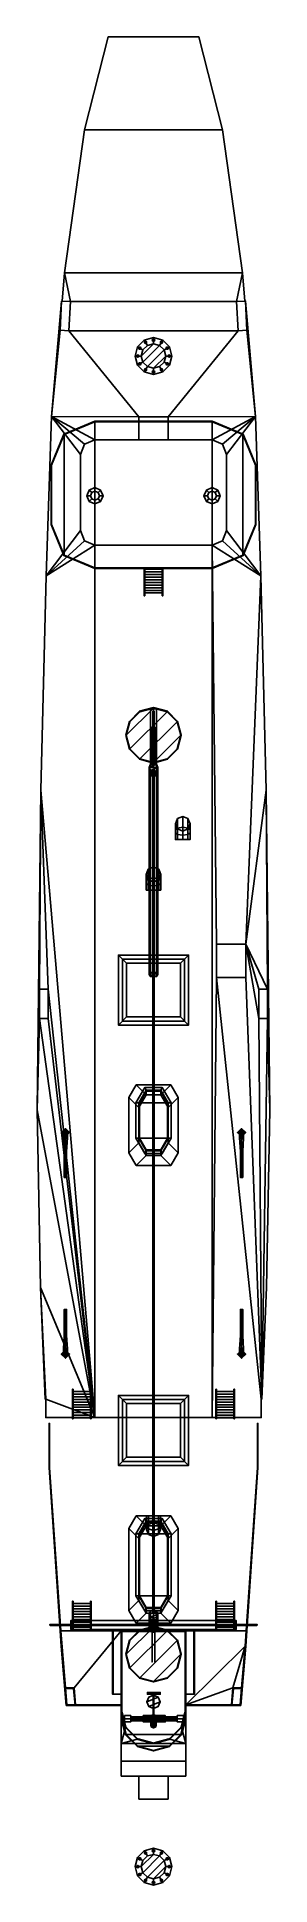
# Model space of a CAD drawing. Extents: x -4 to 4, y -26 to 37.3.
import ezdxf

# ---------------------------------------------------------------- set-up
doc = ezdxf.new("R2010")
doc.units = 0
doc.layers.add('SUPERSTRUCTURE', color=3, linetype='CONTINUOUS')

msp = doc.modelspace()

# ---------------------------------------------------------------- linework, layer by layer
at = {"layer": 'SUPERSTRUCTURE'}
for points in [[(2.36, 34.09, 1.71), (1.55, 37.27, 1.71), (-1.55, 37.27, 1.71), (-2.36, 34.09, 1.71)], [(3.04, 29.2, 1.71), (2.36, 34.09, 1.71), (-2.36, 34.09, 1.71), (-3.04, 29.2, 1.71)], [(-2.84, 28.214, 1.71), (-3.04, 29.2, 1.71), (-3.04, 29.2, 1.71), (-3.125, 28.23, 1.71)], [(2.84, 28.214, 1.71), (3.04, 29.2, 1.71), (-3.04, 29.2, 1.71), (-2.84, 28.214, 1.71)], [(3.125, 28.23, 1.71), (3.04, 29.2, 1.71), (3.04, 29.2, 1.71), (2.84, 28.214, 1.71)], [(-3.14, 28.23, 1.71), (-3.14, 28.23, 1.71), (-3.49, 24.28, 1.71), (-3.192, 27.231, 1.71)], [(-3.145, 28.23, 1.71), (-3.145, 28.23, 1.71), (-3.49, 24.28, 1.71), (-3.14, 28.23, 1.71)], [(-2.84, 28.214, 1.71), (-3.125, 28.23, 1.71), (-3.125, 28.23, 1.71), (-3.14, 28.23, 1.71)], [(2.893, 27.216, 1.71), (2.84, 28.214, 1.71), (-2.84, 28.214, 1.71), (-2.893, 27.216, 1.71)], [(3.14, 28.23, 1.71), (3.125, 28.23, 1.71), (3.125, 28.23, 1.71), (2.84, 28.214, 1.71)], [(3.49, 24.28, 1.71), (3.14, 28.23, 1.71), (3.14, 28.23, 1.71), (3.192, 27.231, 1.71)], [(3.49, 24.28, 1.71), (3.145, 28.23, 1.71), (3.145, 28.23, 1.71), (3.14, 28.23, 1.71)], [(-0.5, 24.27, 1.71), (-2.893, 27.216, 1.71), (-3.192, 27.231, 1.71), (-3.49, 24.28, 1.71)], [(0.5, 24.27, 1.71), (2.893, 27.216, 1.71), (-2.893, 27.216, 1.71), (-0.5, 24.27, 1.71)], [(3.49, 24.28, 1.71), (3.192, 27.231, 1.71), (2.893, 27.216, 1.71), (0.5, 24.27, 1.71)], [(-0.546, 26.665, 1.81), (-0.63, 26.35, 1.81), (-0.42, 26.35, 1.81), (-0.364, 26.56, 1.81)], [(-0.546, 26.665, 1.71), (-0.63, 26.35, 1.71), (-0.63, 26.35, 1.81), (-0.546, 26.665, 1.81)], [(-0.315, 26.896, 1.81), (-0.546, 26.665, 1.81), (-0.364, 26.56, 1.81), (-0.21, 26.714, 1.81)], [(-0.315, 26.896, 1.71), (-0.546, 26.665, 1.71), (-0.546, 26.665, 1.81), (-0.315, 26.896, 1.81)], [(-0.488, 26.655, 1.81), (-0.508, 26.62, 1.81), (-0.508, 26.62, 1.84), (-0.488, 26.655, 1.84)], [(-0.488, 26.655, 1.84), (-0.508, 26.62, 1.84), (-0.488, 26.585, 1.84), (-0.448, 26.655, 1.84)], [(-0.508, 26.62, 1.81), (-0.488, 26.585, 1.81), (-0.488, 26.585, 1.84), (-0.508, 26.62, 1.84)], [(-0.448, 26.655, 1.81), (-0.488, 26.655, 1.81), (-0.488, 26.655, 1.84), (-0.448, 26.655, 1.84)], [(-0.448, 26.655, 1.84), (-0.488, 26.585, 1.84), (-0.448, 26.585, 1.84), (-0.428, 26.62, 1.84)], [(-0.488, 26.585, 1.81), (-0.448, 26.585, 1.81), (-0.448, 26.585, 1.84), (-0.488, 26.585, 1.84)], [(-0.428, 26.62, 1.81), (-0.448, 26.655, 1.81), (-0.448, 26.655, 1.84), (-0.428, 26.62, 1.84)], [(-0.448, 26.585, 1.81), (-0.428, 26.62, 1.81), (-0.428, 26.62, 1.84), (-0.448, 26.585, 1.84)], [(-0.42, 26.35, 1.97), (0, 26.77, 1.97), (-0.21, 26.714, 1.97), (-0.364, 26.56, 1.97)], [(-0.364, 26.14, 1.97), (0.21, 26.714, 1.97), (0, 26.77, 1.97), (-0.42, 26.35, 1.97)], [(-0.21, 25.986, 1.97), (0.364, 26.56, 1.97), (0.21, 26.714, 1.97), (-0.364, 26.14, 1.97)], [(-0.21, 26.714, 1.81), (-0.364, 26.56, 1.81), (-0.364, 26.56, 1.97), (-0.21, 26.714, 1.97)], [(0, 26.98, 1.81), (-0.315, 26.896, 1.81), (-0.21, 26.714, 1.81), (0, 26.77, 1.81)], [(0, 26.98, 1.71), (-0.315, 26.896, 1.71), (-0.315, 26.896, 1.81), (0, 26.98, 1.81)], [(-0.27, 26.858, 1.81), (-0.305, 26.838, 1.81), (-0.305, 26.838, 1.84), (-0.27, 26.858, 1.84)], [(-0.27, 26.858, 1.84), (-0.305, 26.838, 1.84), (-0.305, 26.798, 1.84), (-0.235, 26.838, 1.84)], [(-0.305, 26.838, 1.81), (-0.305, 26.798, 1.81), (-0.305, 26.798, 1.84), (-0.305, 26.838, 1.84)], [(-0.235, 26.838, 1.84), (-0.305, 26.798, 1.84), (-0.27, 26.778, 1.84), (-0.235, 26.798, 1.84)], [(-0.305, 26.798, 1.81), (-0.27, 26.778, 1.81), (-0.27, 26.778, 1.84), (-0.305, 26.798, 1.84)], [(-0.235, 26.838, 1.81), (-0.27, 26.858, 1.81), (-0.27, 26.858, 1.84), (-0.235, 26.838, 1.84)], [(-0.27, 26.778, 1.81), (-0.235, 26.798, 1.81), (-0.235, 26.798, 1.84), (-0.27, 26.778, 1.84)], [(-0.235, 26.798, 1.81), (-0.235, 26.838, 1.81), (-0.235, 26.838, 1.84), (-0.235, 26.798, 1.84)], [(0, 26.77, 1.81), (-0.21, 26.714, 1.81), (-0.21, 26.714, 1.97), (0, 26.77, 1.97)], [(-0.02, 26.925, 1.81), (-0.04, 26.89, 1.81), (-0.04, 26.89, 1.84), (-0.02, 26.925, 1.84)], [(0.02, 26.925, 1.84), (-0.02, 26.925, 1.84), (-0.04, 26.89, 1.84), (0.04, 26.89, 1.84)], [(-0.04, 26.89, 1.81), (-0.02, 26.855, 1.81), (-0.02, 26.855, 1.84), (-0.04, 26.89, 1.84)], [(0.04, 26.89, 1.84), (-0.04, 26.89, 1.84), (-0.02, 26.855, 1.84), (0.02, 26.855, 1.84)], [(0.02, 26.925, 1.81), (-0.02, 26.925, 1.81), (-0.02, 26.925, 1.84), (0.02, 26.925, 1.84)], [(-0.02, 26.855, 1.81), (0.02, 26.855, 1.81), (0.02, 26.855, 1.84), (-0.02, 26.855, 1.84)], [(0.315, 26.896, 1.81), (0, 26.98, 1.81), (0, 26.77, 1.81), (0.21, 26.714, 1.81)], [(0.315, 26.896, 1.71), (0, 26.98, 1.71), (0, 26.98, 1.81), (0.315, 26.896, 1.81)], [(0.21, 26.714, 1.81), (0, 26.77, 1.81), (0, 26.77, 1.97), (0.21, 26.714, 1.97)], [(0.04, 26.89, 1.81), (0.02, 26.925, 1.81), (0.02, 26.925, 1.84), (0.04, 26.89, 1.84)], [(0.02, 26.855, 1.81), (0.04, 26.89, 1.81), (0.04, 26.89, 1.84), (0.02, 26.855, 1.84)], [(0.546, 26.665, 1.81), (0.315, 26.896, 1.81), (0.21, 26.714, 1.81), (0.364, 26.56, 1.81)], [(0.364, 26.56, 1.81), (0.21, 26.714, 1.81), (0.21, 26.714, 1.97), (0.364, 26.56, 1.97)], [(0.27, 26.858, 1.81), (0.235, 26.838, 1.81), (0.235, 26.838, 1.84), (0.27, 26.858, 1.84)], [(0.305, 26.838, 1.84), (0.27, 26.858, 1.84), (0.235, 26.838, 1.84), (0.305, 26.798, 1.84)], [(0.235, 26.838, 1.81), (0.235, 26.798, 1.81), (0.235, 26.798, 1.84), (0.235, 26.838, 1.84)], [(0.305, 26.798, 1.84), (0.235, 26.838, 1.84), (0.235, 26.798, 1.84), (0.27, 26.778, 1.84)], [(0.235, 26.798, 1.81), (0.27, 26.778, 1.81), (0.27, 26.778, 1.84), (0.235, 26.798, 1.84)], [(0.305, 26.838, 1.81), (0.27, 26.858, 1.81), (0.27, 26.858, 1.84), (0.305, 26.838, 1.84)], [(0.27, 26.778, 1.81), (0.305, 26.798, 1.81), (0.305, 26.798, 1.84), (0.27, 26.778, 1.84)], [(0.305, 26.798, 1.81), (0.305, 26.838, 1.81), (0.305, 26.838, 1.84), (0.305, 26.798, 1.84)], [(0.546, 26.665, 1.71), (0.315, 26.896, 1.71), (0.315, 26.896, 1.81), (0.546, 26.665, 1.81)], [(0.63, 26.35, 1.81), (0.546, 26.665, 1.81), (0.364, 26.56, 1.81), (0.42, 26.35, 1.81)], [(0.448, 26.655, 1.81), (0.428, 26.62, 1.81), (0.428, 26.62, 1.84), (0.448, 26.655, 1.84)], [(0.488, 26.585, 1.84), (0.448, 26.655, 1.84), (0.428, 26.62, 1.84), (0.448, 26.585, 1.84)], [(0.428, 26.62, 1.81), (0.448, 26.585, 1.81), (0.448, 26.585, 1.84), (0.428, 26.62, 1.84)], [(0.488, 26.655, 1.81), (0.448, 26.655, 1.81), (0.448, 26.655, 1.84), (0.488, 26.655, 1.84)], [(0.508, 26.62, 1.84), (0.488, 26.655, 1.84), (0.448, 26.655, 1.84), (0.488, 26.585, 1.84)], [(0.448, 26.585, 1.81), (0.488, 26.585, 1.81), (0.488, 26.585, 1.84), (0.448, 26.585, 1.84)], [(0.508, 26.62, 1.81), (0.488, 26.655, 1.81), (0.488, 26.655, 1.84), (0.508, 26.62, 1.84)], [(0.488, 26.585, 1.81), (0.508, 26.62, 1.81), (0.508, 26.62, 1.84), (0.488, 26.585, 1.84)], [(0.63, 26.35, 1.71), (0.546, 26.665, 1.71), (0.546, 26.665, 1.81), (0.63, 26.35, 1.81)], [(-0.63, 26.35, 1.81), (-0.546, 26.035, 1.81), (-0.364, 26.14, 1.81), (-0.42, 26.35, 1.81)], [(-0.63, 26.35, 1.71), (-0.546, 26.035, 1.71), (-0.546, 26.035, 1.81), (-0.63, 26.35, 1.81)], [(-0.54, 26.39, 1.81), (-0.575, 26.37, 1.81), (-0.575, 26.37, 1.84), (-0.54, 26.39, 1.84)], [(-0.575, 26.37, 1.84), (-0.575, 26.33, 1.84), (-0.54, 26.31, 1.84), (-0.54, 26.39, 1.84)], [(-0.575, 26.37, 1.81), (-0.575, 26.33, 1.81), (-0.575, 26.33, 1.84), (-0.575, 26.37, 1.84)], [(-0.575, 26.33, 1.81), (-0.54, 26.31, 1.81), (-0.54, 26.31, 1.84), (-0.575, 26.33, 1.84)], [(-0.546, 26.035, 1.81), (-0.315, 25.804, 1.81), (-0.21, 25.986, 1.81), (-0.364, 26.14, 1.81)], [(-0.546, 26.035, 1.71), (-0.315, 25.804, 1.71), (-0.315, 25.804, 1.81), (-0.546, 26.035, 1.81)], [(-0.505, 26.37, 1.81), (-0.54, 26.39, 1.81), (-0.54, 26.39, 1.84), (-0.505, 26.37, 1.84)], [(-0.54, 26.39, 1.84), (-0.54, 26.31, 1.84), (-0.505, 26.33, 1.84), (-0.505, 26.37, 1.84)], [(-0.54, 26.31, 1.81), (-0.505, 26.33, 1.81), (-0.505, 26.33, 1.84), (-0.54, 26.31, 1.84)], [(-0.488, 26.115, 1.81), (-0.508, 26.08, 1.81), (-0.508, 26.08, 1.84), (-0.488, 26.115, 1.84)], [(-0.508, 26.08, 1.84), (-0.488, 26.045, 1.84), (-0.448, 26.045, 1.84), (-0.488, 26.115, 1.84)], [(-0.508, 26.08, 1.81), (-0.488, 26.045, 1.81), (-0.488, 26.045, 1.84), (-0.508, 26.08, 1.84)], [(-0.505, 26.33, 1.81), (-0.505, 26.37, 1.81), (-0.505, 26.37, 1.84), (-0.505, 26.33, 1.84)], [(-0.448, 26.115, 1.81), (-0.488, 26.115, 1.81), (-0.488, 26.115, 1.84), (-0.448, 26.115, 1.84)], [(-0.488, 26.115, 1.84), (-0.448, 26.045, 1.84), (-0.428, 26.08, 1.84), (-0.448, 26.115, 1.84)], [(-0.488, 26.045, 1.81), (-0.448, 26.045, 1.81), (-0.448, 26.045, 1.84), (-0.488, 26.045, 1.84)], [(-0.428, 26.08, 1.81), (-0.448, 26.115, 1.81), (-0.448, 26.115, 1.84), (-0.428, 26.08, 1.84)], [(-0.448, 26.045, 1.81), (-0.428, 26.08, 1.81), (-0.428, 26.08, 1.84), (-0.448, 26.045, 1.84)], [(-0.364, 26.56, 1.81), (-0.42, 26.35, 1.81), (-0.42, 26.35, 1.97), (-0.364, 26.56, 1.97)], [(-0.42, 26.35, 1.81), (-0.364, 26.14, 1.81), (-0.364, 26.14, 1.97), (-0.42, 26.35, 1.97)], [(-0.364, 26.14, 1.81), (-0.21, 25.986, 1.81), (-0.21, 25.986, 1.97), (-0.364, 26.14, 1.97)], [(-0.315, 25.804, 1.81), (0, 25.72, 1.81), (0, 25.93, 1.81), (-0.21, 25.986, 1.81)], [(0, 25.93, 1.97), (0.42, 26.35, 1.97), (0.364, 26.56, 1.97), (-0.21, 25.986, 1.97)], [(-0.21, 25.986, 1.81), (0, 25.93, 1.81), (0, 25.93, 1.97), (-0.21, 25.986, 1.97)], [(0.21, 25.986, 1.97), (0.364, 26.14, 1.97), (0.42, 26.35, 1.97), (0, 25.93, 1.97)], [(0, 25.72, 1.81), (0.315, 25.804, 1.81), (0.21, 25.986, 1.81), (0, 25.93, 1.81)], [(0, 25.93, 1.81), (0.21, 25.986, 1.81), (0.21, 25.986, 1.97), (0, 25.93, 1.97)], [(0.315, 25.804, 1.81), (0.546, 26.035, 1.81), (0.364, 26.14, 1.81), (0.21, 25.986, 1.81)], [(0.21, 25.986, 1.81), (0.364, 26.14, 1.81), (0.364, 26.14, 1.97), (0.21, 25.986, 1.97)], [(0.315, 25.804, 1.71), (0.546, 26.035, 1.71), (0.546, 26.035, 1.81), (0.315, 25.804, 1.81)], [(0.42, 26.35, 1.81), (0.364, 26.56, 1.81), (0.364, 26.56, 1.97), (0.42, 26.35, 1.97)], [(0.546, 26.035, 1.81), (0.63, 26.35, 1.81), (0.42, 26.35, 1.81), (0.364, 26.14, 1.81)], [(0.364, 26.14, 1.81), (0.42, 26.35, 1.81), (0.42, 26.35, 1.97), (0.364, 26.14, 1.97)], [(0.448, 26.115, 1.81), (0.428, 26.08, 1.81), (0.428, 26.08, 1.84), (0.448, 26.115, 1.84)], [(0.448, 26.045, 1.84), (0.488, 26.115, 1.84), (0.448, 26.115, 1.84), (0.428, 26.08, 1.84)], [(0.428, 26.08, 1.81), (0.448, 26.045, 1.81), (0.448, 26.045, 1.84), (0.428, 26.08, 1.84)], [(0.488, 26.115, 1.81), (0.448, 26.115, 1.81), (0.448, 26.115, 1.84), (0.488, 26.115, 1.84)], [(0.488, 26.045, 1.84), (0.508, 26.08, 1.84), (0.488, 26.115, 1.84), (0.448, 26.045, 1.84)], [(0.448, 26.045, 1.81), (0.488, 26.045, 1.81), (0.488, 26.045, 1.84), (0.448, 26.045, 1.84)], [(0.508, 26.08, 1.81), (0.488, 26.115, 1.81), (0.488, 26.115, 1.84), (0.508, 26.08, 1.84)], [(0.488, 26.045, 1.81), (0.508, 26.08, 1.81), (0.508, 26.08, 1.84), (0.488, 26.045, 1.84)], [(0.54, 26.39, 1.81), (0.505, 26.37, 1.81), (0.505, 26.37, 1.84), (0.54, 26.39, 1.84)], [(0.54, 26.31, 1.84), (0.54, 26.39, 1.84), (0.505, 26.37, 1.84), (0.505, 26.33, 1.84)], [(0.505, 26.37, 1.81), (0.505, 26.33, 1.81), (0.505, 26.33, 1.84), (0.505, 26.37, 1.84)], [(0.505, 26.33, 1.81), (0.54, 26.31, 1.81), (0.54, 26.31, 1.84), (0.505, 26.33, 1.84)], [(0.575, 26.37, 1.81), (0.54, 26.39, 1.81), (0.54, 26.39, 1.84), (0.575, 26.37, 1.84)], [(0.575, 26.33, 1.84), (0.575, 26.37, 1.84), (0.54, 26.39, 1.84), (0.54, 26.31, 1.84)], [(0.54, 26.31, 1.81), (0.575, 26.33, 1.81), (0.575, 26.33, 1.84), (0.54, 26.31, 1.84)], [(0.546, 26.035, 1.71), (0.63, 26.35, 1.71), (0.63, 26.35, 1.81), (0.546, 26.035, 1.81)], [(0.575, 26.33, 1.81), (0.575, 26.37, 1.81), (0.575, 26.37, 1.84), (0.575, 26.33, 1.84)], [(-0.315, 25.804, 1.71), (0, 25.72, 1.71), (0, 25.72, 1.81), (-0.315, 25.804, 1.81)], [(-0.27, 25.922, 1.81), (-0.305, 25.902, 1.81), (-0.305, 25.902, 1.84), (-0.27, 25.922, 1.84)], [(-0.305, 25.902, 1.84), (-0.235, 25.862, 1.84), (-0.235, 25.902, 1.84), (-0.27, 25.922, 1.84)], [(-0.305, 25.902, 1.81), (-0.305, 25.862, 1.81), (-0.305, 25.862, 1.84), (-0.305, 25.902, 1.84)], [(-0.305, 25.862, 1.84), (-0.27, 25.842, 1.84), (-0.235, 25.862, 1.84), (-0.305, 25.902, 1.84)], [(-0.305, 25.862, 1.81), (-0.27, 25.842, 1.81), (-0.27, 25.842, 1.84), (-0.305, 25.862, 1.84)], [(-0.235, 25.902, 1.81), (-0.27, 25.922, 1.81), (-0.27, 25.922, 1.84), (-0.235, 25.902, 1.84)], [(-0.27, 25.842, 1.81), (-0.235, 25.862, 1.81), (-0.235, 25.862, 1.84), (-0.27, 25.842, 1.84)], [(-0.235, 25.862, 1.81), (-0.235, 25.902, 1.81), (-0.235, 25.902, 1.84), (-0.235, 25.862, 1.84)], [(-0.04, 25.81, 1.84), (0.04, 25.81, 1.84), (0.02, 25.845, 1.84), (-0.02, 25.845, 1.84)], [(-0.02, 25.845, 1.81), (-0.04, 25.81, 1.81), (-0.04, 25.81, 1.84), (-0.02, 25.845, 1.84)], [(-0.02, 25.775, 1.84), (0.02, 25.775, 1.84), (0.04, 25.81, 1.84), (-0.04, 25.81, 1.84)], [(-0.04, 25.81, 1.81), (-0.02, 25.775, 1.81), (-0.02, 25.775, 1.84), (-0.04, 25.81, 1.84)], [(0.02, 25.845, 1.81), (-0.02, 25.845, 1.81), (-0.02, 25.845, 1.84), (0.02, 25.845, 1.84)], [(-0.02, 25.775, 1.81), (0.02, 25.775, 1.81), (0.02, 25.775, 1.84), (-0.02, 25.775, 1.84)], [(0, 25.72, 1.71), (0.315, 25.804, 1.71), (0.315, 25.804, 1.81), (0, 25.72, 1.81)], [(0.04, 25.81, 1.81), (0.02, 25.845, 1.81), (0.02, 25.845, 1.84), (0.04, 25.81, 1.84)], [(0.02, 25.775, 1.81), (0.04, 25.81, 1.81), (0.04, 25.81, 1.84), (0.02, 25.775, 1.84)], [(0.27, 25.922, 1.81), (0.235, 25.902, 1.81), (0.235, 25.902, 1.84), (0.27, 25.922, 1.84)], [(0.235, 25.862, 1.84), (0.305, 25.902, 1.84), (0.27, 25.922, 1.84), (0.235, 25.902, 1.84)], [(0.235, 25.902, 1.81), (0.235, 25.862, 1.81), (0.235, 25.862, 1.84), (0.235, 25.902, 1.84)], [(0.27, 25.842, 1.84), (0.305, 25.862, 1.84), (0.305, 25.902, 1.84), (0.235, 25.862, 1.84)], [(0.235, 25.862, 1.81), (0.27, 25.842, 1.81), (0.27, 25.842, 1.84), (0.235, 25.862, 1.84)], [(0.305, 25.902, 1.81), (0.27, 25.922, 1.81), (0.27, 25.922, 1.84), (0.305, 25.902, 1.84)], [(0.27, 25.842, 1.81), (0.305, 25.862, 1.81), (0.305, 25.862, 1.84), (0.27, 25.842, 1.84)], [(0.305, 25.862, 1.81), (0.305, 25.902, 1.81), (0.305, 25.902, 1.84), (0.305, 25.862, 1.84)], [(-3.49, 24.28, 1.71), (-3.67, 18.83, 1.71), (-2.5, 20.38, 1.71), (-2.5, 22.98, 1.71)], [(-3.49, 24.28, 1.71), (-3.49, 24.28, 1.71), (-2.5, 22.98, 1.71), (-2.354, 23.334, 1.71)], [(-3.49, 24.28, 1.71), (-3.49, 24.28, 1.71), (-2.354, 23.334, 1.71), (-2, 23.48, 1.71)], [(-0.5, 23.48, 1.71), (-0.5, 24.27, 1.71), (-3.49, 24.28, 1.71), (-2, 23.48, 1.71)], [(-2, 24.12, 4.09), (-3.061, 23.681, 4.09), (-3.061, 23.681, 5.27), (-2, 24.12, 5.27)], [(-2, 24.12, 5.27), (-3.061, 23.681, 5.27), (-3.047, 23.667, 5.27), (-2, 24.1, 5.27)], [(-3.047, 23.667, 4.11), (-2, 24.1, 4.11), (-2, 24.1, 5.27), (-3.047, 23.667, 5.27)], [(-2, 19.1, 4.11), (-2, 24.1, 4.11), (-3.047, 23.667, 4.11), (-3.047, 19.533, 4.11)], [(2, 24.12, 4.09), (-2, 24.12, 4.09), (-2, 24.12, 5.27), (2, 24.12, 5.27)], [(2, 24.12, 5.27), (-2, 24.12, 5.27), (-2, 24.1, 5.27), (2, 24.1, 5.27)], [(-2, 24.1, 4.11), (2, 24.1, 4.11), (2, 24.1, 5.27), (-2, 24.1, 5.27)], [(2, 19.1, 4.11), (2, 24.1, 4.11), (-2, 24.1, 4.11), (-2, 19.1, 4.11)], [(-0.5, 23.48, 2.85), (-0.5, 24.27, 2.85), (-0.5, 24.27, 1.71), (-0.5, 23.48, 1.71)], [(0.5, 23.48, 2.85), (0.5, 24.27, 2.85), (-0.5, 24.27, 2.85), (-0.5, 23.48, 2.85)], [(0.5, 24.27, 2.85), (0.5, 24.27, 1.71), (-0.5, 24.27, 1.71), (-0.5, 24.27, 2.85)], [(2, 23.48, 1.71), (3.49, 24.28, 1.71), (0.5, 24.27, 1.71), (0.5, 23.48, 1.71)], [(0.5, 23.48, 1.71), (0.5, 24.27, 1.71), (0.5, 24.27, 2.85), (0.5, 23.48, 2.85)], [(3.49, 24.28, 1.71), (3.49, 24.28, 1.71), (2, 23.48, 1.71), (2.354, 23.334, 1.71)], [(3.061, 23.681, 4.09), (2, 24.12, 4.09), (2, 24.12, 5.27), (3.061, 23.681, 5.27)], [(3.061, 23.681, 5.27), (2, 24.12, 5.27), (2, 24.1, 5.27), (3.047, 23.667, 5.27)], [(2, 24.1, 4.11), (3.047, 23.667, 4.11), (3.047, 23.667, 5.27), (2, 24.1, 5.27)], [(3.047, 19.533, 4.11), (3.047, 23.667, 4.11), (2, 24.1, 4.11), (2, 19.1, 4.11)], [(3.49, 24.28, 1.71), (3.49, 24.28, 1.71), (2.354, 23.334, 1.71), (2.5, 22.98, 1.71)], [(3.67, 18.83, 1.71), (3.49, 24.28, 1.71), (2.5, 22.98, 1.71), (2.5, 20.38, 1.71)], [(-3.061, 23.681, 4.09), (-3.5, 22.62, 4.09), (-3.5, 22.62, 5.27), (-3.061, 23.681, 5.27)], [(-3.061, 23.681, 5.27), (-3.5, 22.62, 5.27), (-3.48, 22.62, 5.27), (-3.047, 23.667, 5.27)], [(-3.48, 22.62, 4.11), (-3.047, 23.667, 4.11), (-3.047, 23.667, 5.27), (-3.48, 22.62, 5.27)], [(-3.047, 19.533, 4.11), (-3.047, 23.667, 4.11), (-3.48, 22.62, 4.11), (-3.48, 20.58, 4.11)], [(-2, 23.48, 1.71), (-2.354, 23.334, 1.71), (-2.354, 23.334, 4.09), (-2, 23.48, 4.09)], [(0.5, 23.48, 2.85), (-0.5, 23.48, 2.85), (-2, 23.48, 4.09), (2, 23.48, 4.09)], [(-0.5, 23.48, 1.71), (-2, 23.48, 1.71), (-2, 23.48, 4.09), (-0.5, 23.48, 2.85)], [(2, 23.48, 1.71), (0.5, 23.48, 1.71), (0.5, 23.48, 2.85), (2, 23.48, 4.09)], [(2.354, 23.334, 1.71), (2, 23.48, 1.71), (2, 23.48, 4.09), (2.354, 23.334, 4.09)], [(3.5, 22.62, 5.27), (3.061, 23.681, 5.27), (3.047, 23.667, 5.27), (3.48, 22.62, 5.27)], [(3.047, 23.667, 4.11), (3.48, 22.62, 4.11), (3.48, 22.62, 5.27), (3.047, 23.667, 5.27)], [(3.48, 20.58, 4.11), (3.48, 22.62, 4.11), (3.047, 23.667, 4.11), (3.047, 19.533, 4.11)], [(3.5, 22.62, 4.09), (3.061, 23.681, 4.09), (3.061, 23.681, 5.27), (3.5, 22.62, 5.27)], [(-2.354, 23.334, 1.71), (-2.5, 22.98, 1.71), (-2.5, 22.98, 4.09), (-2.354, 23.334, 4.09)], [(-2.5, 22.98, 1.71), (-2.5, 20.38, 1.71), (-2.5, 20.38, 4.09), (-2.5, 22.98, 4.09)], [(2.5, 22.98, 1.71), (2.354, 23.334, 1.71), (2.354, 23.334, 4.09), (2.5, 22.98, 4.09)], [(2.5, 20.38, 1.71), (2.5, 22.98, 1.71), (2.5, 22.98, 4.09), (2.5, 20.38, 4.09)], [(-3.5, 22.62, 4.09), (-3.5, 20.58, 4.09), (-3.5, 20.58, 5.27), (-3.5, 22.62, 5.27)], [(-3.5, 22.62, 5.27), (-3.5, 20.58, 5.27), (-3.48, 20.58, 5.27), (-3.48, 22.62, 5.27)], [(-3.48, 20.58, 4.11), (-3.48, 22.62, 4.11), (-3.48, 22.62, 5.27), (-3.48, 20.58, 5.27)], [(3.48, 22.62, 4.11), (3.48, 20.58, 4.11), (3.48, 20.58, 5.27), (3.48, 22.62, 5.27)], [(3.5, 20.58, 5.27), (3.5, 22.62, 5.27), (3.48, 22.62, 5.27), (3.48, 20.58, 5.27)], [(3.5, 20.58, 4.09), (3.5, 22.62, 4.09), (3.5, 22.62, 5.27), (3.5, 20.58, 5.27)], [(-2.194, 21.764, 4.11), (-2.275, 21.57, 4.11), (-2.15, 21.57, 4.94), (-2.106, 21.676, 4.94)], [(-2.275, 21.57, 4.11), (-2.194, 21.376, 4.11), (-2.106, 21.464, 4.94), (-2.15, 21.57, 4.94)], [(-2, 21.845, 4.11), (-2.194, 21.764, 4.11), (-2.106, 21.676, 4.94), (-2, 21.72, 4.94)], [(-2.106, 21.676, 4.94), (-2.15, 21.57, 4.94), (-2.15, 21.57, 4.99), (-2.106, 21.676, 4.99)], [(-2.15, 21.57, 4.94), (-2.106, 21.464, 4.94), (-2.106, 21.464, 4.99), (-2.15, 21.57, 4.99)], [(-2, 21.72, 4.94), (-2.106, 21.676, 4.94), (-2.106, 21.676, 4.99), (-2, 21.72, 4.99)], [(-1.806, 21.764, 4.11), (-2, 21.845, 4.11), (-2, 21.72, 4.94), (-1.894, 21.676, 4.94)], [(-1.894, 21.676, 4.94), (-2, 21.72, 4.94), (-2, 21.72, 4.99), (-1.894, 21.676, 4.99)], [(-1.725, 21.57, 4.11), (-1.806, 21.764, 4.11), (-1.894, 21.676, 4.94), (-1.85, 21.57, 4.94)], [(-1.85, 21.57, 4.94), (-1.894, 21.676, 4.94), (-1.894, 21.676, 4.99), (-1.85, 21.57, 4.99)], [(-1.806, 21.376, 4.11), (-1.725, 21.57, 4.11), (-1.85, 21.57, 4.94), (-1.894, 21.464, 4.94)], [(-1.894, 21.464, 4.94), (-1.85, 21.57, 4.94), (-1.85, 21.57, 4.99), (-1.894, 21.464, 4.99)], [(1.806, 21.764, 4.11), (1.725, 21.57, 4.11), (1.85, 21.57, 4.94), (1.894, 21.676, 4.94)], [(1.725, 21.57, 4.11), (1.806, 21.376, 4.11), (1.894, 21.464, 4.94), (1.85, 21.57, 4.94)], [(2, 21.845, 4.11), (1.806, 21.764, 4.11), (1.894, 21.676, 4.94), (2, 21.72, 4.94)], [(1.894, 21.676, 4.94), (1.85, 21.57, 4.94), (1.85, 21.57, 4.99), (1.894, 21.676, 4.99)], [(1.85, 21.57, 4.94), (1.894, 21.464, 4.94), (1.894, 21.464, 4.99), (1.85, 21.57, 4.99)], [(2, 21.72, 4.94), (1.894, 21.676, 4.94), (1.894, 21.676, 4.99), (2, 21.72, 4.99)], [(2.194, 21.764, 4.11), (2, 21.845, 4.11), (2, 21.72, 4.94), (2.106, 21.676, 4.94)], [(2.106, 21.676, 4.94), (2, 21.72, 4.94), (2, 21.72, 4.99), (2.106, 21.676, 4.99)], [(2.275, 21.57, 4.11), (2.194, 21.764, 4.11), (2.106, 21.676, 4.94), (2.15, 21.57, 4.94)], [(2.15, 21.57, 4.94), (2.106, 21.676, 4.94), (2.106, 21.676, 4.99), (2.15, 21.57, 4.99)], [(2.194, 21.376, 4.11), (2.275, 21.57, 4.11), (2.15, 21.57, 4.94), (2.106, 21.464, 4.94)], [(2.106, 21.464, 4.94), (2.15, 21.57, 4.94), (2.15, 21.57, 4.99), (2.106, 21.464, 4.99)], [(-2.194, 21.376, 4.11), (-2, 21.295, 4.11), (-2, 21.42, 4.94), (-2.106, 21.464, 4.94)], [(-2.106, 21.464, 4.94), (-2, 21.42, 4.94), (-2, 21.42, 4.99), (-2.106, 21.464, 4.99)], [(-2, 21.295, 4.11), (-1.806, 21.376, 4.11), (-1.894, 21.464, 4.94), (-2, 21.42, 4.94)], [(-2, 21.42, 4.94), (-1.894, 21.464, 4.94), (-1.894, 21.464, 4.99), (-2, 21.42, 4.99)], [(1.806, 21.376, 4.11), (2, 21.295, 4.11), (2, 21.42, 4.94), (1.894, 21.464, 4.94)], [(1.894, 21.464, 4.94), (2, 21.42, 4.94), (2, 21.42, 4.99), (1.894, 21.464, 4.99)], [(2, 21.295, 4.11), (2.194, 21.376, 4.11), (2.106, 21.464, 4.94), (2, 21.42, 4.94)], [(2, 21.42, 4.94), (2.106, 21.464, 4.94), (2.106, 21.464, 4.99), (2, 21.42, 4.99)], [(-3.67, 18.83, 1.71), (-3.67, 18.83, 1.71), (-2.354, 20.026, 1.71), (-2.5, 20.38, 1.71)], [(-3.5, 20.58, 4.09), (-3.061, 19.519, 4.09), (-3.061, 19.519, 5.27), (-3.5, 20.58, 5.27)], [(-3.5, 20.58, 5.27), (-3.061, 19.519, 5.27), (-3.047, 19.533, 5.27), (-3.48, 20.58, 5.27)], [(-3.047, 19.533, 4.11), (-3.48, 20.58, 4.11), (-3.48, 20.58, 5.27), (-3.047, 19.533, 5.27)], [(-2.5, 20.38, 1.71), (-2.354, 20.026, 1.71), (-2.354, 20.026, 4.09), (-2.5, 20.38, 4.09)], [(2.354, 20.026, 1.71), (2.5, 20.38, 1.71), (2.5, 20.38, 4.09), (2.354, 20.026, 4.09)], [(3.67, 18.83, 1.71), (3.67, 18.83, 1.71), (2.5, 20.38, 1.71), (2.354, 20.026, 1.71)], [(3.48, 20.58, 4.11), (3.047, 19.533, 4.11), (3.047, 19.533, 5.27), (3.48, 20.58, 5.27)], [(3.061, 19.519, 5.27), (3.5, 20.58, 5.27), (3.48, 20.58, 5.27), (3.047, 19.533, 5.27)], [(3.061, 19.519, 4.09), (3.5, 20.58, 4.09), (3.5, 20.58, 5.27), (3.061, 19.519, 5.27)], [(-3.67, 18.83, 1.71), (-3.85, 11.49, 1.71), (-2, -9.98, 1.71), (-2, 19.88, 1.71)], [(-3.67, 18.83, 1.71), (-3.67, 18.83, 1.71), (-2, 19.88, 1.71), (-2.354, 20.026, 1.71)], [(-2.354, 20.026, 1.71), (-2, 19.88, 1.71), (-2, 19.88, 4.09), (-2.354, 20.026, 4.09)], [(-2, 19.88, 1.71), (-2, -9.98, 1.71), (-2, -9.98, 2.81), (-2, 19.88, 2.81)], [(2, 19.88, 2.81), (2, 19.88, 1.71), (-2, 19.88, 1.71), (-2, 19.88, 2.81)], [(-2, 19.88, 2.81), (-2, -9.98, 2.81), (2, -9.98, 2.81), (2, 19.88, 2.81)], [(-2, 19.88, 2.81), (2, 19.88, 2.81), (2, 19.88, 4.09), (-2, 19.88, 4.09)], [(2, 19.88, 1.71), (2.354, 20.026, 1.71), (2.354, 20.026, 4.09), (2, 19.88, 4.09)], [(3.67, 18.83, 1.71), (3.67, 18.83, 1.71), (2.354, 20.026, 1.71), (2, 19.88, 1.71)], [(2, -9.98, 2.81), (2, -9.98, 1.71), (2, 19.88, 1.71), (2, 19.88, 2.81)], [(2.15, 6.22, 1.71), (3.15, 6.22, 1.71), (3.67, 18.83, 1.71), (2, 19.88, 1.71)], [(2, -9.98, 1.71), (2.15, 5.08, 1.71), (2.15, 6.22, 1.71), (2, 19.88, 1.71)], [(-3.061, 19.519, 5.27), (-2, 19.08, 5.27), (-2, 19.1, 5.27), (-3.047, 19.533, 5.27)], [(-3.061, 19.519, 4.09), (-2, 19.08, 4.09), (-2, 19.08, 5.27), (-3.061, 19.519, 5.27)], [(-2, 19.1, 4.11), (-3.047, 19.533, 4.11), (-3.047, 19.533, 5.27), (-2, 19.1, 5.27)], [(-0.32, 19.1, 4.11), (-2, 19.1, 4.11), (-2, 19.1, 5.27), (-0.32, 19.1, 5.27)], [(-2, 19.08, 5.27), (-0.32, 19.08, 5.27), (-0.32, 19.1, 5.27), (-2, 19.1, 5.27)], [(-2, 19.08, 4.09), (-0.32, 19.08, 4.11), (-0.32, 19.08, 5.27), (-2, 19.08, 5.27)], [(-2, 19.08, 4.09), (2, 19.08, 4.09), (0.32, 19.08, 4.11), (-0.32, 19.08, 4.11)], [(-0.32, 19.08, 5.27), (-0.32, 19.08, 4.11), (-0.32, 19.1, 4.11), (-0.32, 19.1, 5.27)], [(-0.32, 19.08, 4.11), (0.32, 19.08, 4.11), (0.32, 19.1, 4.11), (-0.32, 19.1, 4.11)], [(-0.32, 19.08, 4.09), (-0.32, 18.368, 2.81), (-0.32, 18.148, 2.81), (-0.32, 18.86, 4.09)], [(-0.3, 18.86, 4.09), (-0.3, 19.08, 4.09), (-0.32, 19.08, 4.09), (-0.32, 18.86, 4.09)], [(-0.3, 18.148, 2.81), (-0.3, 18.368, 2.81), (-0.3, 19.08, 4.09), (-0.3, 18.86, 4.09)], [(0.3, 18.87, 4.06), (0.3, 19.05, 4.06), (-0.3, 19.05, 4.06), (-0.3, 18.87, 4.06)], [(0.3, 19.08, 4.09), (0.3, 18.368, 2.81), (0.3, 18.148, 2.81), (0.3, 18.86, 4.09)], [(0.32, 18.86, 4.09), (0.32, 19.08, 4.09), (0.3, 19.08, 4.09), (0.3, 18.86, 4.09)], [(2, 19.1, 4.11), (0.32, 19.1, 4.11), (0.32, 19.1, 5.27), (2, 19.1, 5.27)], [(0.32, 19.08, 5.27), (2, 19.08, 5.27), (2, 19.1, 5.27), (0.32, 19.1, 5.27)], [(0.32, 19.08, 4.11), (0.32, 19.08, 5.27), (0.32, 19.1, 5.27), (0.32, 19.1, 4.11)], [(0.32, 18.148, 2.81), (0.32, 18.368, 2.81), (0.32, 19.08, 4.09), (0.32, 18.86, 4.09)], [(0.32, 19.08, 4.11), (2, 19.08, 4.09), (2, 19.08, 5.27), (0.32, 19.08, 5.27)], [(3.047, 19.533, 4.11), (2, 19.1, 4.11), (2, 19.1, 5.27), (3.047, 19.533, 5.27)], [(2, 19.08, 5.27), (3.061, 19.519, 5.27), (3.047, 19.533, 5.27), (2, 19.1, 5.27)], [(2, 19.08, 4.09), (3.061, 19.519, 4.09), (3.061, 19.519, 5.27), (2, 19.08, 5.27)], [(-0.32, 18.86, 4.09), (-0.32, 18.148, 2.81), (-0.3, 18.148, 2.81), (-0.3, 18.86, 4.09)], [(0.3, 18.78, 3.9), (0.3, 18.96, 3.9), (-0.3, 18.96, 3.9), (-0.3, 18.78, 3.9)], [(0.3, 18.69, 3.74), (0.3, 18.87, 3.74), (-0.3, 18.87, 3.74), (-0.3, 18.69, 3.74)], [(-0.3, 18.87, 4.06), (-0.3, 18.87, 4.03), (0.3, 18.87, 4.03), (0.3, 18.87, 4.06)], [(0.3, 18.6, 3.58), (0.3, 18.78, 3.58), (-0.3, 18.78, 3.58), (-0.3, 18.6, 3.58)], [(-0.3, 18.78, 3.9), (-0.3, 18.78, 3.87), (0.3, 18.78, 3.87), (0.3, 18.78, 3.9)], [(0.3, 18.51, 3.42), (0.3, 18.69, 3.42), (-0.3, 18.69, 3.42), (-0.3, 18.51, 3.42)], [(-0.3, 18.69, 3.74), (-0.3, 18.69, 3.71), (0.3, 18.69, 3.71), (0.3, 18.69, 3.74)], [(0.3, 18.42, 3.26), (0.3, 18.6, 3.26), (-0.3, 18.6, 3.26), (-0.3, 18.42, 3.26)], [(-0.3, 18.6, 3.58), (-0.3, 18.6, 3.55), (0.3, 18.6, 3.55), (0.3, 18.6, 3.58)], [(0.3, 18.33, 3.1), (0.3, 18.51, 3.1), (-0.3, 18.51, 3.1), (-0.3, 18.33, 3.1)], [(-0.3, 18.51, 3.42), (-0.3, 18.51, 3.39), (0.3, 18.51, 3.39), (0.3, 18.51, 3.42)], [(0.3, 18.24, 2.94), (0.3, 18.42, 2.94), (-0.3, 18.42, 2.94), (-0.3, 18.24, 2.94)], [(-0.3, 18.42, 3.26), (-0.3, 18.42, 3.23), (0.3, 18.42, 3.23), (0.3, 18.42, 3.26)], [(0.3, 18.86, 4.09), (0.3, 18.148, 2.81), (0.32, 18.148, 2.81), (0.32, 18.86, 4.09)], [(3.15, 6.22, 1.71), (3.85, 11.49, 1.71), (3.67, 18.83, 1.71), (3.15, 6.22, 1.71)], [(-0.3, 18.33, 3.1), (-0.3, 18.33, 3.07), (0.3, 18.33, 3.07), (0.3, 18.33, 3.1)], [(-0.3, 18.24, 2.94), (-0.3, 18.24, 2.91), (0.3, 18.24, 2.91), (0.3, 18.24, 2.94)], [(-0.93, 13.37, 6.74), (0, 14.3, 6.74), (-0.465, 14.175, 6.74), (-0.805, 13.835, 6.74)], [(-0.805, 12.905, 6.74), (0.465, 14.175, 6.74), (0, 14.3, 6.74), (-0.93, 13.37, 6.74)], [(-0.475, 14.193, 6.64), (-0.823, 13.845, 6.64), (-0.823, 13.845, 7.64), (-0.475, 14.193, 7.64)], [(-0.475, 14.193, 7.64), (-0.823, 13.845, 7.64), (-0.805, 13.835, 7.64), (-0.465, 14.175, 7.64)], [(-0.805, 13.835, 6.74), (-0.465, 14.175, 6.74), (-0.465, 14.175, 7.64), (-0.805, 13.835, 7.64)], [(-0.465, 12.565, 6.74), (0.805, 13.835, 6.74), (0.465, 14.175, 6.74), (-0.805, 12.905, 6.74)], [(0, 14.32, 6.64), (-0.475, 14.193, 6.64), (-0.475, 14.193, 7.64), (0, 14.32, 7.64)], [(0, 14.32, 7.64), (-0.475, 14.193, 7.64), (-0.465, 14.175, 7.64), (0, 14.3, 7.64)], [(-0.465, 14.175, 6.74), (0, 14.3, 6.74), (0, 14.3, 7.64), (-0.465, 14.175, 7.64)], [(0, 14.27, 12.48), (-0.1, 14.27, 12.38), (-0.1, 12.27, 11.25), (0, 12.27, 11.35)], [(-0.1, 14.27, 12.38), (0, 14.27, 12.28), (0, 12.27, 11.15), (-0.1, 12.27, 11.25)], [(0.1, 14.27, 12.38), (0, 14.27, 12.28), (-0.1, 14.27, 12.38), (0, 14.27, 12.48)], [(0, 14.21, 10.84), (-0.02, 14.19, 10.84), (-0.02, 14.19, 12.3), (0, 14.21, 12.3)], [(0, 12.4, 9.34), (-0.02, 12.4, 9.36), (-0.02, 14.19, 10.84), (0, 14.21, 10.84)], [(-0.02, 14.19, 10.84), (0, 14.17, 10.84), (0, 14.17, 12.3), (-0.02, 14.19, 12.3)], [(-0.02, 12.4, 9.36), (0, 12.4, 9.38), (0, 14.17, 10.84), (-0.02, 14.19, 10.84)], [(0.475, 14.193, 6.64), (0, 14.32, 6.64), (0, 14.32, 7.64), (0.475, 14.193, 7.64)], [(0.475, 14.193, 7.64), (0, 14.32, 7.64), (0, 14.3, 7.64), (0.465, 14.175, 7.64)], [(0, 14.3, 6.74), (0.465, 14.175, 6.74), (0.465, 14.175, 7.64), (0, 14.3, 7.64)], [(0.1, 14.27, 12.38), (0, 14.27, 12.48), (0, 12.27, 11.35), (0.1, 12.27, 11.25)], [(0, 14.27, 12.28), (0.1, 14.27, 12.38), (0.1, 12.27, 11.25), (0, 12.27, 11.15)], [(0.02, 14.19, 10.84), (0, 14.21, 10.84), (0, 14.21, 12.3), (0.02, 14.19, 12.3)], [(0.02, 12.4, 9.36), (0, 12.4, 9.34), (0, 14.21, 10.84), (0.02, 14.19, 10.84)], [(0, 14.17, 10.84), (0.02, 14.19, 10.84), (0.02, 14.19, 12.3), (0, 14.17, 12.3)], [(0, 12.4, 9.38), (0.02, 12.4, 9.36), (0.02, 14.19, 10.84), (0, 14.17, 10.84)], [(0.823, 13.845, 7.64), (0.475, 14.193, 7.64), (0.465, 14.175, 7.64), (0.805, 13.835, 7.64)], [(0.465, 14.175, 6.74), (0.805, 13.835, 6.74), (0.805, 13.835, 7.64), (0.465, 14.175, 7.64)], [(0.823, 13.845, 6.64), (0.475, 14.193, 6.64), (0.475, 14.193, 7.64), (0.823, 13.845, 7.64)], [(-0.823, 13.845, 6.64), (-0.95, 13.37, 6.64), (-0.95, 13.37, 7.64), (-0.823, 13.845, 7.64)], [(-0.823, 13.845, 7.64), (-0.95, 13.37, 7.64), (-0.93, 13.37, 7.64), (-0.805, 13.835, 7.64)], [(-0.95, 13.37, 6.64), (-0.823, 12.895, 6.64), (-0.823, 12.895, 7.64), (-0.95, 13.37, 7.64)], [(-0.95, 13.37, 7.64), (-0.823, 12.895, 7.64), (-0.805, 12.905, 7.64), (-0.93, 13.37, 7.64)], [(-0.93, 13.37, 6.74), (-0.805, 13.835, 6.74), (-0.805, 13.835, 7.64), (-0.93, 13.37, 7.64)], [(-0.805, 12.905, 6.74), (-0.93, 13.37, 6.74), (-0.93, 13.37, 7.64), (-0.805, 12.905, 7.64)], [(0, 12.44, 6.74), (0.93, 13.37, 6.74), (0.805, 13.835, 6.74), (-0.465, 12.565, 6.74)], [(-0.05, 13.64, 6.64), (-0.05, 12.35, 5.92), (-0.05, 12.61, 6.18), (-0.05, 13.05, 6.41)], [(-0.05, 13.64, 6.64), (-0.05, 12.99, 6.6), (-0.05, 12.62, 6.6), (-0.05, 12.35, 6.64)], [(-0.05, 13.64, 6.64), (-0.05, 13.05, 6.41), (-0.05, 13.05, 6.41), (-0.05, 13.05, 6.57)], [(-0.05, 13.64, 6.64), (-0.05, 13.05, 6.57), (-0.05, 13.05, 6.57), (-0.05, 12.99, 6.6)], [(0.465, 12.565, 6.74), (0.805, 12.905, 6.74), (0.93, 13.37, 6.74), (0, 12.44, 6.74)], [(0.05, 12.35, 5.92), (0.05, 13.64, 6.64), (0.05, 13.05, 6.41), (0.05, 12.61, 6.18)], [(0.05, 12.99, 6.6), (0.05, 13.64, 6.64), (0.05, 12.35, 6.64), (0.05, 12.62, 6.6)], [(0.05, 13.05, 6.41), (0.05, 13.64, 6.64), (0.05, 13.05, 6.57), (0.05, 13.05, 6.41)], [(0.05, 13.05, 6.57), (0.05, 13.64, 6.64), (0.05, 12.99, 6.6), (0.05, 13.05, 6.57)], [(0.95, 13.37, 7.64), (0.823, 13.845, 7.64), (0.805, 13.835, 7.64), (0.93, 13.37, 7.64)], [(0.805, 13.835, 6.74), (0.93, 13.37, 6.74), (0.93, 13.37, 7.64), (0.805, 13.835, 7.64)], [(0.93, 13.37, 6.74), (0.805, 12.905, 6.74), (0.805, 12.905, 7.64), (0.93, 13.37, 7.64)], [(0.823, 12.895, 7.64), (0.95, 13.37, 7.64), (0.93, 13.37, 7.64), (0.805, 12.905, 7.64)], [(0.95, 13.37, 6.64), (0.823, 13.845, 6.64), (0.823, 13.845, 7.64), (0.95, 13.37, 7.64)], [(0.823, 12.895, 6.64), (0.95, 13.37, 6.64), (0.95, 13.37, 7.64), (0.823, 12.895, 7.64)], [(-0.823, 12.895, 7.64), (-0.475, 12.547, 7.64), (-0.465, 12.565, 7.64), (-0.805, 12.905, 7.64)], [(-0.823, 12.895, 6.64), (-0.475, 12.547, 6.64), (-0.475, 12.547, 7.64), (-0.823, 12.895, 7.64)], [(-0.465, 12.565, 6.74), (-0.805, 12.905, 6.74), (-0.805, 12.905, 7.64), (-0.465, 12.565, 7.64)], [(-0.05, 13.05, 6.41), (-0.05, 12.61, 6.18), (0.05, 12.61, 6.18), (0.05, 13.05, 6.41)], [(-0.05, 13.05, 6.57), (-0.05, 13.05, 6.41), (0.05, 13.05, 6.41), (0.05, 13.05, 6.57)], [(0.805, 12.905, 6.74), (0.465, 12.565, 6.74), (0.465, 12.565, 7.64), (0.805, 12.905, 7.64)], [(0.475, 12.547, 7.64), (0.823, 12.895, 7.64), (0.805, 12.905, 7.64), (0.465, 12.565, 7.64)], [(0.475, 12.547, 6.64), (0.823, 12.895, 6.64), (0.823, 12.895, 7.64), (0.475, 12.547, 7.64)], [(-0.475, 12.547, 7.64), (0, 12.42, 7.64), (0, 12.44, 7.64), (-0.465, 12.565, 7.64)], [(-0.475, 12.547, 6.64), (0, 12.42, 6.64), (0, 12.42, 7.64), (-0.475, 12.547, 7.64)], [(0, 12.44, 6.74), (-0.465, 12.565, 6.74), (-0.465, 12.565, 7.64), (0, 12.44, 7.64)], [(0, 12.42, 13.74), (-0.106, 12.376, 13.74), (-0.15, 12.27, 13.74), (0.106, 12.376, 13.74)], [(-0.106, 12.376, 2.81), (-0.15, 12.27, 2.81), (-0.15, 12.27, 13.74), (-0.106, 12.376, 13.74)], [(0.106, 12.376, 13.74), (-0.15, 12.27, 13.74), (-0.106, 12.164, 13.74), (0.15, 12.27, 13.74)], [(-0.15, 12.27, 2.81), (-0.106, 12.164, 2.81), (-0.106, 12.164, 13.74), (-0.15, 12.27, 13.74)], [(-0.106, 12.164, 3.687), (-0.15, 12.27, 3.47), (-0.15, 5.178, 9.011), (-0.106, 5.243, 9.095)], [(-0.15, 12.27, 3.47), (-0.106, 12.164, 3.418), (-0.106, 5.113, 8.927), (-0.15, 5.178, 9.011)], [(0, 12.42, 2.81), (-0.106, 12.376, 2.81), (-0.106, 12.376, 13.74), (0, 12.42, 13.74)], [(0.15, 12.27, 13.74), (-0.106, 12.164, 13.74), (0, 12.12, 13.74), (0.106, 12.164, 13.74)], [(-0.106, 12.164, 2.81), (0, 12.12, 2.81), (0, 12.12, 13.74), (-0.106, 12.164, 13.74)], [(0, 12.12, 3.778), (-0.106, 12.164, 3.687), (-0.106, 5.243, 9.095), (0, 5.27, 9.129)], [(-0.106, 12.164, 3.418), (0, 12.12, 3.397), (0, 5.086, 8.893), (-0.106, 5.113, 8.927)], [(0, 12.12, 15.44), (-0.057, 12.097, 15.44), (-0.08, 12.04, 15.44), (0.057, 12.097, 15.44)], [(-0.057, 12.097, 12.25), (-0.08, 12.04, 12.25), (-0.08, 12.04, 15.44), (-0.057, 12.097, 15.44)], [(0.057, 12.097, 15.44), (-0.08, 12.04, 15.44), (-0.057, 11.983, 15.44), (0.08, 12.04, 15.44)], [(-0.08, 12.04, 12.25), (-0.057, 11.983, 12.25), (-0.057, 11.983, 15.44), (-0.08, 12.04, 15.44)], [(0, 12.12, 12.25), (-0.057, 12.097, 12.25), (-0.057, 12.097, 15.44), (0, 12.12, 15.44)], [(0.08, 12.04, 15.44), (-0.057, 11.983, 15.44), (0, 11.96, 15.44), (0.057, 11.983, 15.44)], [(-0.05, 12.62, 6.6), (-0.05, 12.56, 6.55), (-0.05, 12.56, 6.55), (-0.05, 12.35, 6.64)], [(-0.05, 12.56, 6.27), (-0.05, 12.61, 6.18), (-0.05, 12.61, 6.18), (-0.05, 12.35, 5.92)], [(-0.05, 12.61, 6.18), (-0.05, 12.56, 6.27), (0.05, 12.56, 6.27), (0.05, 12.61, 6.18)], [(-0.05, 12.56, 6.27), (-0.05, 12.35, 5.92), (-0.05, 12.35, 6.64), (-0.05, 12.56, 6.55)], [(-0.05, 12.56, 6.27), (-0.05, 12.56, 6.55), (0.05, 12.56, 6.55), (0.05, 12.56, 6.27)], [(0, 5.32, 8.99), (-0.02, 5.3, 8.99), (-0.02, 12.19, 12.72), (0, 12.19, 12.7)], [(-0.02, 5.3, 8.99), (0, 5.28, 8.99), (0, 12.19, 12.74), (-0.02, 12.19, 12.72)], [(0, -16.62, 21.45), (-0.02, -16.64, 21.47), (-0.02, 12.11, 13.62), (0, 12.11, 13.6)], [(-0.02, -16.64, 21.47), (0, -16.66, 21.49), (0, 12.11, 13.64), (-0.02, 12.11, 13.62)], [(0.465, 12.565, 6.74), (0, 12.44, 6.74), (0, 12.44, 7.64), (0.465, 12.565, 7.64)], [(0, 12.42, 7.64), (0.475, 12.547, 7.64), (0.465, 12.565, 7.64), (0, 12.44, 7.64)], [(0, 12.42, 6.64), (0.475, 12.547, 6.64), (0.475, 12.547, 7.64), (0, 12.42, 7.64)], [(0.106, 12.376, 2.81), (0, 12.42, 2.81), (0, 12.42, 13.74), (0.106, 12.376, 13.74)], [(0.02, 5.3, 8.99), (0, 5.32, 8.99), (0, 12.19, 12.7), (0.02, 12.19, 12.72)], [(0, 5.28, 8.99), (0.02, 5.3, 8.99), (0.02, 12.19, 12.72), (0, 12.19, 12.74)], [(0, 12.12, 2.81), (0.106, 12.164, 2.81), (0.106, 12.164, 13.74), (0, 12.12, 13.74)], [(0.106, 12.164, 3.687), (0, 12.12, 3.778), (0, 5.27, 9.129), (0.106, 5.243, 9.095)], [(0, 12.12, 3.397), (0.106, 12.164, 3.418), (0.106, 5.113, 8.927), (0, 5.086, 8.893)], [(0.057, 12.097, 12.25), (0, 12.12, 12.25), (0, 12.12, 15.44), (0.057, 12.097, 15.44)], [(0.02, -16.64, 21.47), (0, -16.62, 21.45), (0, 12.11, 13.6), (0.02, 12.11, 13.62)], [(0, -16.66, 21.49), (0.02, -16.64, 21.47), (0.02, 12.11, 13.62), (0, 12.11, 13.64)], [(0.05, 12.56, 6.55), (0.05, 12.62, 6.6), (0.05, 12.35, 6.64), (0.05, 12.56, 6.55)], [(0.05, 12.61, 6.18), (0.05, 12.56, 6.27), (0.05, 12.35, 5.92), (0.05, 12.61, 6.18)], [(0.05, 12.35, 5.92), (0.05, 12.56, 6.27), (0.05, 12.56, 6.55), (0.05, 12.35, 6.64)], [(0.08, 12.04, 12.25), (0.057, 12.097, 12.25), (0.057, 12.097, 15.44), (0.08, 12.04, 15.44)], [(0.057, 11.983, 12.25), (0.08, 12.04, 12.25), (0.08, 12.04, 15.44), (0.057, 11.983, 15.44)], [(0.15, 12.27, 2.81), (0.106, 12.376, 2.81), (0.106, 12.376, 13.74), (0.15, 12.27, 13.74)], [(0.106, 12.164, 2.81), (0.15, 12.27, 2.81), (0.15, 12.27, 13.74), (0.106, 12.164, 13.74)], [(0.15, 12.27, 3.47), (0.106, 12.164, 3.687), (0.106, 5.243, 9.095), (0.15, 5.178, 9.011)], [(0.106, 12.164, 3.418), (0.15, 12.27, 3.47), (0.15, 5.178, 9.011), (0.106, 5.113, 8.927)], [(-3.85, 11.49, 1.71), (-3.98, 0.55, 1.71), (-3.9, 3.68, 1.71), (-3.9, 4.68, 1.71)], [(-3.85, 11.49, 1.71), (-3.9, 4.68, 1.71), (-3.6, 4.68, 1.71), (-3.85, 11.49, 1.71)], [(-3.85, 11.49, 1.71), (-3.6, 4.68, 1.71), (-2, -9.98, 1.71), (-3.85, 11.49, 1.71)], [(-0.057, 11.983, 12.25), (0, 11.96, 12.25), (0, 11.96, 15.44), (-0.057, 11.983, 15.44)], [(0, 11.96, 12.25), (0.057, 11.983, 12.25), (0.057, 11.983, 15.44), (0, 11.96, 15.44)], [(3.15, 6.22, 1.71), (3.9, 4.68, 1.71), (3.85, 11.49, 1.71), (3.15, 6.22, 1.71)], [(3.9, 3.68, 1.71), (3.98, 0.55, 1.71), (3.85, 11.49, 1.71), (3.9, 4.68, 1.71)], [(0.75, 10.13, 4.43), (0.823, 10.19, 4.607), (0.823, 10.517, 4.34), (0.75, 10.34, 4.06)], [(0.823, 10.517, 2.81), (0.75, 10.34, 2.81), (0.75, 10.34, 4.06), (0.823, 10.517, 4.34)], [(0.823, 9.97, 3.86), (0.75, 10.03, 4.04), (0.75, 10.34, 4.06), (0.823, 10.163, 3.79)], [(0.75, 10.03, 4.04), (0.75, 10.13, 4.43), (0.75, 10.34, 4.06)], [(0.75, 10.34, 2.81), (0.823, 10.163, 2.81), (0.823, 10.163, 3.79), (0.75, 10.34, 4.06)], [(0.75, 9.8, 4.43), (0.823, 9.8, 4.607), (0.823, 10.19, 4.607), (0.75, 10.13, 4.43)], [(0.75, 9.8, 4.04), (0.75, 9.8, 4.43), (0.75, 10.13, 4.43), (0.75, 10.03, 4.04)], [(0.823, 10.19, 4.607), (1, 10.22, 4.68), (1, 10.59, 4.4), (0.823, 10.517, 4.34)], [(1, 10.59, 2.81), (0.823, 10.517, 2.81), (0.823, 10.517, 4.34), (1, 10.59, 4.4)], [(0.823, 9.8, 4.607), (1, 9.8, 4.68), (1, 10.22, 4.68), (0.823, 10.19, 4.607)], [(1, 9.95, 3.79), (0.823, 9.97, 3.86), (0.823, 10.163, 3.79), (1, 10.09, 3.62)], [(0.823, 10.163, 2.81), (1, 10.09, 2.81), (1, 10.09, 3.62), (0.823, 10.163, 3.79)], [(1, 10.22, 4.68), (1.177, 10.19, 4.607), (1.177, 10.517, 4.34), (1, 10.59, 4.4)], [(1.177, 10.517, 2.81), (1, 10.59, 2.81), (1, 10.59, 4.4), (1.177, 10.517, 4.34)], [(1, 9.8, 4.68), (1.177, 9.8, 4.607), (1.177, 10.19, 4.607), (1, 10.22, 4.68)], [(1.177, 9.97, 3.86), (1, 9.95, 3.79), (1, 10.09, 3.62), (1.177, 10.163, 3.79)], [(1, 10.09, 2.81), (1.177, 10.163, 2.81), (1.177, 10.163, 3.79), (1, 10.09, 3.62)], [(1.177, 10.19, 4.607), (1.25, 10.13, 4.43), (1.25, 10.34, 4.06), (1.177, 10.517, 4.34)], [(1.25, 10.34, 2.81), (1.177, 10.517, 2.81), (1.177, 10.517, 4.34), (1.25, 10.34, 4.06)], [(1.25, 10.03, 4.04), (1.177, 9.97, 3.86), (1.177, 10.163, 3.79), (1.25, 10.34, 4.06)], [(1.177, 10.163, 2.81), (1.25, 10.34, 2.81), (1.25, 10.34, 4.06), (1.177, 10.163, 3.79)], [(1.177, 9.8, 4.607), (1.25, 9.8, 4.43), (1.25, 10.13, 4.43), (1.177, 10.19, 4.607)], [(1.25, 10.13, 4.43), (1.25, 10.03, 4.04), (1.25, 10.34, 4.06)], [(1.25, 9.8, 4.43), (1.25, 9.8, 4.04), (1.25, 10.03, 4.04), (1.25, 10.13, 4.43)], [(0.823, 9.8, 3.863), (0.75, 9.8, 4.04), (0.75, 10.03, 4.04), (0.823, 9.97, 3.86)], [(0.823, 9.8, 3.863), (1.25, 9.8, 4.04), (1.25, 9.8, 4.43), (0.75, 9.8, 4.04)], [(0.75, 9.8, 4.04), (1.25, 9.8, 4.43), (1.177, 9.8, 4.607), (0.75, 9.8, 4.43)], [(0.75, 9.8, 4.43), (1.177, 9.8, 4.607), (1, 9.8, 4.68), (0.823, 9.8, 4.607)], [(1, 9.8, 3.79), (0.823, 9.8, 3.863), (0.823, 9.97, 3.86), (1, 9.95, 3.79)], [(1, 9.8, 3.79), (1.177, 9.8, 3.863), (1.25, 9.8, 4.04), (0.823, 9.8, 3.863)], [(1.177, 9.8, 3.863), (1, 9.8, 3.79), (1, 9.95, 3.79), (1.177, 9.97, 3.86)], [(1.25, 9.8, 4.04), (1.177, 9.8, 3.863), (1.177, 9.97, 3.86), (1.25, 10.03, 4.04)], [(-0.177, 8.46, 4.607), (0, 8.49, 4.68), (0, 8.86, 4.4), (-0.177, 8.787, 4.34)], [(0, 8.86, 2.81), (-0.177, 8.787, 2.81), (-0.177, 8.787, 4.34), (0, 8.86, 4.4)], [(0, 8.49, 4.68), (0.177, 8.46, 4.607), (0.177, 8.787, 4.34), (0, 8.86, 4.4)], [(0.177, 8.787, 2.81), (0, 8.86, 2.81), (0, 8.86, 4.4), (0.177, 8.787, 4.34)], [(-0.25, 8.4, 4.43), (-0.177, 8.46, 4.607), (-0.177, 8.787, 4.34), (-0.25, 8.61, 4.06)], [(-0.177, 8.787, 2.81), (-0.25, 8.61, 2.81), (-0.25, 8.61, 4.06), (-0.177, 8.787, 4.34)], [(-0.177, 8.24, 3.86), (-0.25, 8.3, 4.04), (-0.25, 8.61, 4.06), (-0.177, 8.433, 3.79)], [(-0.25, 8.3, 4.04), (-0.25, 8.4, 4.43), (-0.25, 8.61, 4.06)], [(-0.25, 8.61, 2.81), (-0.177, 8.433, 2.81), (-0.177, 8.433, 3.79), (-0.25, 8.61, 4.06)], [(-0.25, 8.07, 4.43), (-0.177, 8.07, 4.607), (-0.177, 8.46, 4.607), (-0.25, 8.4, 4.43)], [(-0.25, 8.07, 4.04), (-0.25, 8.07, 4.43), (-0.25, 8.4, 4.43), (-0.25, 8.3, 4.04)], [(-0.177, 8.07, 3.863), (-0.25, 8.07, 4.04), (-0.25, 8.3, 4.04), (-0.177, 8.24, 3.86)], [(-0.177, 8.07, 4.607), (0, 8.07, 4.68), (0, 8.49, 4.68), (-0.177, 8.46, 4.607)], [(0, 8.22, 3.79), (-0.177, 8.24, 3.86), (-0.177, 8.433, 3.79), (0, 8.36, 3.62)], [(-0.177, 8.433, 2.81), (0, 8.36, 2.81), (0, 8.36, 3.62), (-0.177, 8.433, 3.79)], [(0, 8.07, 3.79), (-0.177, 8.07, 3.863), (-0.177, 8.24, 3.86), (0, 8.22, 3.79)], [(0, 8.07, 4.68), (0.177, 8.07, 4.607), (0.177, 8.46, 4.607), (0, 8.49, 4.68)], [(0.177, 8.24, 3.86), (0, 8.22, 3.79), (0, 8.36, 3.62), (0.177, 8.433, 3.79)], [(0, 8.36, 2.81), (0.177, 8.433, 2.81), (0.177, 8.433, 3.79), (0, 8.36, 3.62)], [(0.177, 8.07, 3.863), (0, 8.07, 3.79), (0, 8.22, 3.79), (0.177, 8.24, 3.86)], [(0.177, 8.46, 4.607), (0.25, 8.4, 4.43), (0.25, 8.61, 4.06), (0.177, 8.787, 4.34)], [(0.25, 8.61, 2.81), (0.177, 8.787, 2.81), (0.177, 8.787, 4.34), (0.25, 8.61, 4.06)], [(0.25, 8.3, 4.04), (0.177, 8.24, 3.86), (0.177, 8.433, 3.79), (0.25, 8.61, 4.06)], [(0.177, 8.433, 2.81), (0.25, 8.61, 2.81), (0.25, 8.61, 4.06), (0.177, 8.433, 3.79)], [(0.177, 8.07, 4.607), (0.25, 8.07, 4.43), (0.25, 8.4, 4.43), (0.177, 8.46, 4.607)], [(0.25, 8.07, 4.04), (0.177, 8.07, 3.863), (0.177, 8.24, 3.86), (0.25, 8.3, 4.04)], [(0.25, 8.4, 4.43), (0.25, 8.3, 4.04), (0.25, 8.61, 4.06)], [(0.25, 8.07, 4.43), (0.25, 8.07, 4.04), (0.25, 8.3, 4.04), (0.25, 8.4, 4.43)], [(-0.25, 8.07, 4.43), (0.177, 8.07, 4.607), (0, 8.07, 4.68), (-0.177, 8.07, 4.607)], [(-0.25, 8.07, 4.04), (0.25, 8.07, 4.43), (0.177, 8.07, 4.607), (-0.25, 8.07, 4.43)], [(-0.177, 8.07, 3.863), (0.25, 8.07, 4.04), (0.25, 8.07, 4.43), (-0.25, 8.07, 4.04)], [(0, 8.07, 3.79), (0.177, 8.07, 3.863), (0.25, 8.07, 4.04), (-0.177, 8.07, 3.863)], [(0.92, 5.57, 3.79), (1.2, 5.85, 3.4), (-1.2, 5.85, 3.4), (-0.92, 5.57, 3.79)], [(-0.92, 5.57, 3.79), (-1.2, 5.85, 3.4), (-1.2, 3.45, 3.4), (-0.92, 3.73, 3.79)], [(0.92, 5.57, 4.18), (1.2, 5.85, 3.79), (-1.2, 5.85, 3.79), (-0.92, 5.57, 4.18)], [(-0.92, 5.57, 4.18), (-1.2, 5.85, 3.79), (-1.2, 3.45, 3.79), (-0.92, 3.73, 4.18)], [(0.92, 5.57, 4.57), (1.2, 5.85, 4.18), (-1.2, 5.85, 4.18), (-0.92, 5.57, 4.57)], [(-0.92, 5.57, 4.57), (-1.2, 5.85, 4.18), (-1.2, 3.45, 4.18), (-0.92, 3.73, 4.57)], [(0.92, 5.57, 4.96), (1.2, 5.85, 4.57), (-1.2, 5.85, 4.57), (-0.92, 5.57, 4.96)], [(-0.92, 5.57, 4.96), (-1.2, 5.85, 4.57), (-1.2, 3.45, 4.57), (-0.92, 3.73, 4.96)], [(-1.06, 5.71, 2.81), (-1.06, 3.59, 2.81), (-1.06, 3.59, 3.4), (-1.06, 5.71, 3.4)], [(1.06, 5.71, 3.4), (1.06, 5.71, 2.81), (-1.06, 5.71, 2.81), (-1.06, 5.71, 3.4)], [(0.92, 3.73, 3.79), (1.2, 3.45, 3.4), (1.2, 5.85, 3.4), (0.92, 5.57, 3.79)], [(0.92, 3.73, 4.18), (1.2, 3.45, 3.79), (1.2, 5.85, 3.79), (0.92, 5.57, 4.18)], [(0.92, 3.73, 4.57), (1.2, 3.45, 4.18), (1.2, 5.85, 4.18), (0.92, 5.57, 4.57)], [(0.92, 3.73, 4.96), (1.2, 3.45, 4.57), (1.2, 5.85, 4.57), (0.92, 5.57, 4.96)], [(1.06, 3.59, 3.4), (1.06, 3.59, 2.81), (1.06, 5.71, 2.81), (1.06, 5.71, 3.4)], [(3.15, 5.08, 1.71), (3.704, -9.35, 1.71), (3.6, 3.68, 1.71), (3.15, 6.22, 1.71)], [(3.15, 6.22, 1.71), (3.6, 3.68, 1.71), (3.6, 4.68, 1.71), (3.15, 6.22, 1.71)], [(3.15, 6.22, 1.71), (3.6, 4.68, 1.71), (3.9, 4.68, 1.71), (3.15, 6.22, 1.71)], [(-0.92, 5.57, 4.96), (-0.92, 3.73, 4.96), (0.92, 3.73, 4.96), (0.92, 5.57, 4.96)], [(-0.106, 5.243, 9.095), (-0.15, 5.178, 9.011), (0.106, 5.113, 8.927), (0.15, 5.178, 9.011)], [(-0.15, 5.178, 9.011), (-0.106, 5.113, 8.927), (0, 5.086, 8.893), (0.106, 5.113, 8.927)], [(0, 5.27, 9.129), (-0.106, 5.243, 9.095), (0.15, 5.178, 9.011), (0.106, 5.243, 9.095)], [(2, -9.98, 1.71), (3.684, -9.98, 1.71), (3.684, -9.35, 1.71), (2.15, 5.08, 1.71)], [(3.684, -9.35, 1.71), (3.704, -9.35, 1.71), (3.15, 5.08, 1.71), (2.15, 5.08, 1.71)], [(-3.6, 4.68, 1.71), (-3.6, 3.68, 1.71), (-2, -9.98, 1.71), (-3.6, 4.68, 1.71)], [(-3.9, 3.68, 1.71), (-3.98, 0.55, 1.71), (-2, -9.98, 1.71), (-3.9, 3.68, 1.71)], [(-3.6, 3.68, 1.71), (-3.9, 3.68, 1.71), (-2, -9.98, 1.71), (-3.6, 3.68, 1.71)], [(-0.92, 3.73, 3.79), (-1.2, 3.45, 3.4), (1.2, 3.45, 3.4), (0.92, 3.73, 3.79)], [(-0.92, 3.73, 4.18), (-1.2, 3.45, 3.79), (1.2, 3.45, 3.79), (0.92, 3.73, 4.18)], [(-0.92, 3.73, 4.57), (-1.2, 3.45, 4.18), (1.2, 3.45, 4.18), (0.92, 3.73, 4.57)], [(-0.92, 3.73, 4.96), (-1.2, 3.45, 4.57), (1.2, 3.45, 4.57), (0.92, 3.73, 4.96)], [(-1.06, 3.59, 3.4), (-1.06, 3.59, 2.81), (1.06, 3.59, 2.81), (1.06, 3.59, 3.4)], [(3.704, -9.35, 1.71), (3.704, -9.35, 1.71), (3.9, 3.68, 1.71), (3.6, 3.68, 1.71)], [(3.704, -9.35, 1.71), (3.86, -5.53, 1.71), (3.98, 0.55, 1.71), (3.9, 3.68, 1.71)], [(-0.59, 1.403, 2.81), (-0.84, 0.97, 2.81), (-0.5, 0.63, 3.46), (-0.25, 1.063, 3.46)], [(-0.3, 1.31, 7.71), (-0.6, 0.79, 7.71), (-0.6, 0.79, 7.73), (-0.3, 1.31, 7.73)], [(-0.3, 1.31, 7.73), (-0.6, 0.79, 7.73), (-0.5, 0.79, 7.73), (-0.25, 1.223, 7.73)], [(0.59, 1.403, 2.81), (-0.59, 1.403, 2.81), (-0.25, 1.063, 3.46), (0.25, 1.063, 3.46)], [(0.3, 1.31, 7.71), (-0.3, 1.31, 7.71), (-0.3, 1.31, 7.73), (0.3, 1.31, 7.73)], [(0.3, 1.31, 7.73), (-0.3, 1.31, 7.73), (-0.25, 1.223, 7.73), (0.25, 1.223, 7.73)], [(0.84, 0.97, 2.81), (0.59, 1.403, 2.81), (0.25, 1.063, 3.46), (0.5, 0.63, 3.46)], [(0.6, 0.79, 7.73), (0.3, 1.31, 7.73), (0.25, 1.223, 7.73), (0.5, 0.79, 7.73)], [(0.6, 0.79, 7.71), (0.3, 1.31, 7.71), (0.3, 1.31, 7.73), (0.6, 0.79, 7.73)], [(-0.84, 0.97, 2.81), (-0.84, -0.92, 2.81), (-0.5, -0.58, 3.46), (-0.5, 0.63, 3.46)], [(-0.6, 0.79, 7.71), (-0.6, -0.42, 7.71), (-0.6, -0.42, 7.73), (-0.6, 0.79, 7.73)], [(-0.6, 0.79, 7.73), (-0.6, -0.42, 7.73), (-0.5, -0.42, 7.73), (-0.5, 0.79, 7.73)], [(-0.25, 1.223, 7.73), (-0.5, 0.79, 7.73), (-0.5, 0.79, 8.199), (-0.25, 1.223, 8.07)], [(-0.25, 1.063, 3.46), (-0.5, 0.63, 3.46), (-0.5, 0.79, 7.71), (-0.25, 1.223, 7.71)], [(-0.25, 1.223, 8.07), (-0.5, 0.79, 8.199), (-0.48, 0.79, 8.199), (-0.25, 1.188, 8.08)], [(-0.5, 0.63, 3.46), (-0.5, -0.58, 3.46), (-0.5, -0.42, 7.71), (-0.5, 0.79, 7.71)], [(-0.5, 0.79, 7.73), (-0.5, -0.42, 7.73), (-0.5, -0.42, 8.561), (-0.5, 0.79, 8.199)], [(-0.5, 0.79, 8.199), (-0.5, -0.42, 8.561), (-0.48, -0.42, 8.561), (-0.48, 0.79, 8.199)], [(-0.25, 1.188, 8.08), (-0.48, 0.79, 8.199), (-0.48, 0.79, 7.73), (-0.25, 1.188, 7.73)], [(-0.48, 0.79, 7.73), (0.48, 0.79, 7.73), (0.25, 1.188, 7.73), (-0.25, 1.188, 7.73)], [(-0.48, 0.79, 8.199), (-0.48, -0.42, 8.561), (-0.48, -0.42, 7.73), (-0.48, 0.79, 7.73)], [(-0.48, -0.42, 7.73), (0.48, -0.42, 7.73), (0.48, 0.79, 7.73), (-0.48, 0.79, 7.73)], [(0.25, 1.223, 7.73), (-0.25, 1.223, 7.73), (-0.25, 1.223, 8.07), (0.25, 1.223, 8.07)], [(0.25, 1.063, 3.46), (-0.25, 1.063, 3.46), (-0.25, 1.223, 7.71), (0.25, 1.223, 7.71)], [(0.25, 1.223, 8.07), (-0.25, 1.223, 8.07), (-0.25, 1.188, 8.08), (0.25, 1.188, 8.08)], [(0.25, 1.188, 8.08), (-0.25, 1.188, 8.08), (-0.25, 1.188, 7.73), (0.25, 1.188, 7.73)], [(0.5, 0.79, 7.73), (0.25, 1.223, 7.73), (0.25, 1.223, 8.07), (0.5, 0.79, 8.199)], [(0.5, 0.63, 3.46), (0.25, 1.063, 3.46), (0.25, 1.223, 7.71), (0.5, 0.79, 7.71)], [(0.5, 0.79, 8.199), (0.25, 1.223, 8.07), (0.25, 1.188, 8.08), (0.48, 0.79, 8.199)], [(0.48, 0.79, 8.199), (0.25, 1.188, 8.08), (0.25, 1.188, 7.73), (0.48, 0.79, 7.73)], [(0.5, -0.42, 8.561), (0.5, 0.79, 8.199), (0.48, 0.79, 8.199), (0.48, -0.42, 8.561)], [(0.48, -0.42, 8.561), (0.48, 0.79, 8.199), (0.48, 0.79, 7.73), (0.48, -0.42, 7.73)], [(0.84, -0.92, 2.81), (0.84, 0.97, 2.81), (0.5, 0.63, 3.46), (0.5, -0.58, 3.46)], [(0.5, -0.58, 3.46), (0.5, 0.63, 3.46), (0.5, 0.79, 7.71), (0.5, -0.42, 7.71)], [(0.6, -0.42, 7.73), (0.6, 0.79, 7.73), (0.5, 0.79, 7.73), (0.5, -0.42, 7.73)], [(0.5, -0.42, 7.73), (0.5, 0.79, 7.73), (0.5, 0.79, 8.199), (0.5, -0.42, 8.561)], [(0.6, -0.42, 7.71), (0.6, 0.79, 7.71), (0.6, 0.79, 7.73), (0.6, -0.42, 7.73)], [(-3.98, 0.55, 1.71), (-3.86, -5.53, 1.71), (-2, -9.98, 1.71), (-3.98, 0.55, 1.71)], [(-3.01, -0.09, 1.71), (-3.15, -0.23, 1.71), (-3.1, -0.23, 2.01), (-3.01, -0.14, 2.01)], [(-3.15, -0.23, 1.71), (-3.01, -0.37, 1.71), (-3.01, -0.32, 2.01), (-3.1, -0.23, 2.01)], [(-3.01, -0.14, 2.01), (-3.1, -0.23, 2.01), (-3.08, -0.27, 4.37), (-3.01, -0.2, 4.37)], [(-3.1, -0.23, 2.01), (-3.01, -0.32, 2.01), (-3.01, -0.34, 4.37), (-3.08, -0.27, 4.37)], [(-3.01, -0.2, 4.37), (-3.08, -0.27, 4.37), (-3.08, -0.41, 4.72), (-3.01, -0.38, 4.76)], [(-3.08, -0.27, 4.37), (-3.01, -0.34, 4.37), (-3.01, -0.46, 4.7), (-3.08, -0.41, 4.72)], [(-3.05, -0.87, 5.06), (-3.01, -0.87, 5.1), (-3.01, -0.38, 4.76), (-3.08, -0.41, 4.72)], [(-3.01, -0.87, 5.02), (-3.05, -0.87, 5.06), (-3.08, -0.41, 4.72), (-3.01, -0.46, 4.7)], [(-2.87, -0.23, 1.71), (-3.01, -0.09, 1.71), (-3.01, -0.14, 2.01), (-2.92, -0.23, 2.01)], [(-2.92, -0.23, 2.01), (-3.01, -0.14, 2.01), (-3.01, -0.2, 4.37), (-2.94, -0.27, 4.37)], [(-2.94, -0.27, 4.37), (-3.01, -0.2, 4.37), (-3.01, -0.38, 4.76), (-2.94, -0.41, 4.72)], [(-3.01, -0.32, 2.01), (-2.92, -0.23, 2.01), (-2.94, -0.27, 4.37), (-3.01, -0.34, 4.37)], [(-3.01, -0.37, 1.71), (-2.87, -0.23, 1.71), (-2.92, -0.23, 2.01), (-3.01, -0.32, 2.01)], [(-3.01, -0.34, 4.37), (-2.94, -0.27, 4.37), (-2.94, -0.41, 4.72), (-3.01, -0.46, 4.7)], [(-3.01, -0.87, 5.1), (-2.97, -0.87, 5.06), (-2.94, -0.41, 4.72), (-3.01, -0.38, 4.76)], [(-2.97, -0.87, 5.06), (-3.01, -0.87, 5.02), (-3.01, -0.46, 4.7), (-2.94, -0.41, 4.72)], [(-0.84, -0.92, 2.81), (-0.59, -1.353, 2.81), (-0.25, -1.013, 3.46), (-0.5, -0.58, 3.46)], [(-0.6, -0.42, 7.71), (-0.3, -0.94, 7.71), (-0.3, -0.94, 7.73), (-0.6, -0.42, 7.73)], [(-0.6, -0.42, 7.73), (-0.3, -0.94, 7.73), (-0.25, -0.853, 7.73), (-0.5, -0.42, 7.73)], [(-0.5, -0.42, 7.73), (-0.25, -0.853, 7.73), (-0.25, -0.853, 8.69), (-0.5, -0.42, 8.561)], [(-0.5, -0.58, 3.46), (-0.25, -1.013, 3.46), (-0.25, -0.853, 7.71), (-0.5, -0.42, 7.71)], [(-0.5, -0.42, 8.561), (-0.25, -0.853, 8.69), (-0.25, -0.818, 8.68), (-0.48, -0.42, 8.561)], [(-0.48, -0.42, 8.561), (-0.25, -0.818, 8.68), (-0.25, -0.818, 7.73), (-0.48, -0.42, 7.73)], [(-0.25, -0.818, 7.73), (0.25, -0.818, 7.73), (0.48, -0.42, 7.73), (-0.48, -0.42, 7.73)], [(0.25, -0.853, 7.73), (0.5, -0.42, 7.73), (0.5, -0.42, 8.561), (0.25, -0.853, 8.69)], [(0.25, -1.013, 3.46), (0.5, -0.58, 3.46), (0.5, -0.42, 7.71), (0.25, -0.853, 7.71)], [(0.3, -0.94, 7.73), (0.6, -0.42, 7.73), (0.5, -0.42, 7.73), (0.25, -0.853, 7.73)], [(0.25, -0.853, 8.69), (0.5, -0.42, 8.561), (0.48, -0.42, 8.561), (0.25, -0.818, 8.68)], [(0.25, -0.818, 8.68), (0.48, -0.42, 8.561), (0.48, -0.42, 7.73), (0.25, -0.818, 7.73)], [(0.59, -1.353, 2.81), (0.84, -0.92, 2.81), (0.5, -0.58, 3.46), (0.25, -1.013, 3.46)], [(0.3, -0.94, 7.71), (0.6, -0.42, 7.71), (0.6, -0.42, 7.73), (0.3, -0.94, 7.73)], [(3.01, -0.09, 1.71), (2.87, -0.23, 1.71), (2.92, -0.23, 2.01), (3.01, -0.14, 2.01)], [(2.87, -0.23, 1.71), (3.01, -0.37, 1.71), (3.01, -0.32, 2.01), (2.92, -0.23, 2.01)], [(3.01, -0.14, 2.01), (2.92, -0.23, 2.01), (2.94, -0.27, 4.37), (3.01, -0.2, 4.37)], [(2.92, -0.23, 2.01), (3.01, -0.32, 2.01), (3.01, -0.34, 4.37), (2.94, -0.27, 4.37)], [(3.01, -0.2, 4.37), (2.94, -0.27, 4.37), (2.94, -0.41, 4.72), (3.01, -0.38, 4.76)], [(2.94, -0.27, 4.37), (3.01, -0.34, 4.37), (3.01, -0.46, 4.7), (2.94, -0.41, 4.72)], [(2.97, -0.87, 5.06), (3.01, -0.87, 5.1), (3.01, -0.38, 4.76), (2.94, -0.41, 4.72)], [(3.01, -0.87, 5.02), (2.97, -0.87, 5.06), (2.94, -0.41, 4.72), (3.01, -0.46, 4.7)], [(3.15, -0.23, 1.71), (3.01, -0.09, 1.71), (3.01, -0.14, 2.01), (3.1, -0.23, 2.01)], [(3.1, -0.23, 2.01), (3.01, -0.14, 2.01), (3.01, -0.2, 4.37), (3.08, -0.27, 4.37)], [(3.08, -0.27, 4.37), (3.01, -0.2, 4.37), (3.01, -0.38, 4.76), (3.08, -0.41, 4.72)], [(3.01, -0.32, 2.01), (3.1, -0.23, 2.01), (3.08, -0.27, 4.37), (3.01, -0.34, 4.37)], [(3.01, -0.37, 1.71), (3.15, -0.23, 1.71), (3.1, -0.23, 2.01), (3.01, -0.32, 2.01)], [(3.01, -0.34, 4.37), (3.08, -0.27, 4.37), (3.08, -0.41, 4.72), (3.01, -0.46, 4.7)], [(3.01, -0.87, 5.1), (3.05, -0.87, 5.06), (3.08, -0.41, 4.72), (3.01, -0.38, 4.76)], [(3.05, -0.87, 5.06), (3.01, -0.87, 5.02), (3.01, -0.46, 4.7), (3.08, -0.41, 4.72)], [(-3.05, -1.76, 5.22), (-3.01, -1.76, 5.26), (-3.01, -0.87, 5.1), (-3.05, -0.87, 5.06)], [(-3.01, -1.76, 5.18), (-3.05, -1.76, 5.22), (-3.05, -0.87, 5.06), (-3.01, -0.87, 5.02)], [(-3.01, -1.76, 5.26), (-2.97, -1.76, 5.22), (-2.97, -0.87, 5.06), (-3.01, -0.87, 5.1)], [(-2.97, -1.76, 5.22), (-3.01, -1.76, 5.18), (-3.01, -0.87, 5.02), (-2.97, -0.87, 5.06)], [(-0.59, -1.353, 2.81), (0.59, -1.353, 2.81), (0.25, -1.013, 3.46), (-0.25, -1.013, 3.46)], [(-0.3, -0.94, 7.73), (0.3, -0.94, 7.73), (0.25, -0.853, 7.73), (-0.25, -0.853, 7.73)], [(-0.3, -0.94, 7.71), (0.3, -0.94, 7.71), (0.3, -0.94, 7.73), (-0.3, -0.94, 7.73)], [(-0.25, -0.853, 8.69), (0.25, -0.853, 8.69), (0.25, -0.818, 8.68), (-0.25, -0.818, 8.68)], [(-0.25, -0.818, 8.68), (0.25, -0.818, 8.68), (0.25, -0.818, 7.73), (-0.25, -0.818, 7.73)], [(-0.25, -0.853, 7.73), (0.25, -0.853, 7.73), (0.25, -0.853, 8.69), (-0.25, -0.853, 8.69)], [(-0.25, -1.013, 3.46), (0.25, -1.013, 3.46), (0.25, -0.853, 7.71), (-0.25, -0.853, 7.71)], [(3.01, -1.76, 5.18), (2.97, -1.76, 5.22), (2.97, -0.87, 5.06), (3.01, -0.87, 5.02)], [(2.97, -1.76, 5.22), (3.01, -1.76, 5.26), (3.01, -0.87, 5.1), (2.97, -0.87, 5.06)], [(3.05, -1.76, 5.22), (3.01, -1.76, 5.18), (3.01, -0.87, 5.02), (3.05, -0.87, 5.06)], [(3.01, -1.76, 5.26), (3.05, -1.76, 5.22), (3.05, -0.87, 5.06), (3.01, -0.87, 5.1)], [(-3.05, -1.76, 5.22), (-3.01, -1.76, 5.18), (-2.97, -1.76, 5.22), (-3.01, -1.76, 5.26)], [(2.97, -1.76, 5.22), (3.01, -1.76, 5.18), (3.05, -1.76, 5.22), (3.01, -1.76, 5.26)], [(-3.86, -5.53, 1.71), (-3.684, -9.35, 1.71), (-2, -9.98, 1.71), (-3.86, -5.53, 1.71)], [(-3.86, -5.53, 1.71), (-3.704, -9.35, 1.71), (-3.684, -9.35, 1.71), (-3.86, -5.53, 1.71)], [(-2.97, -6.28, 5.22), (-3.01, -6.28, 5.18), (-3.05, -6.28, 5.22), (-3.01, -6.28, 5.26)], [(-3.05, -6.28, 5.22), (-3.01, -6.28, 5.18), (-3.01, -7.17, 5.02), (-3.05, -7.17, 5.06)], [(-3.01, -6.28, 5.26), (-3.05, -6.28, 5.22), (-3.05, -7.17, 5.06), (-3.01, -7.17, 5.1)], [(-3.01, -6.28, 5.18), (-2.97, -6.28, 5.22), (-2.97, -7.17, 5.06), (-3.01, -7.17, 5.02)], [(-2.97, -6.28, 5.22), (-3.01, -6.28, 5.26), (-3.01, -7.17, 5.1), (-2.97, -7.17, 5.06)], [(3.05, -6.28, 5.22), (3.01, -6.28, 5.18), (2.97, -6.28, 5.22), (3.01, -6.28, 5.26)], [(2.97, -6.28, 5.22), (3.01, -6.28, 5.18), (3.01, -7.17, 5.02), (2.97, -7.17, 5.06)], [(3.01, -6.28, 5.26), (2.97, -6.28, 5.22), (2.97, -7.17, 5.06), (3.01, -7.17, 5.1)], [(3.01, -6.28, 5.18), (3.05, -6.28, 5.22), (3.05, -7.17, 5.06), (3.01, -7.17, 5.02)], [(3.05, -6.28, 5.22), (3.01, -6.28, 5.26), (3.01, -7.17, 5.1), (3.05, -7.17, 5.06)], [(-3.05, -7.17, 5.06), (-3.01, -7.17, 5.02), (-3.01, -7.58, 4.7), (-3.08, -7.63, 4.72)], [(-3.01, -7.17, 5.1), (-3.05, -7.17, 5.06), (-3.08, -7.63, 4.72), (-3.01, -7.66, 4.76)], [(-3.01, -7.7, 4.37), (-3.08, -7.77, 4.37), (-3.08, -7.63, 4.72), (-3.01, -7.58, 4.7)], [(-3.01, -7.17, 5.02), (-2.97, -7.17, 5.06), (-2.94, -7.63, 4.72), (-3.01, -7.58, 4.7)], [(-2.97, -7.17, 5.06), (-3.01, -7.17, 5.1), (-3.01, -7.66, 4.76), (-2.94, -7.63, 4.72)], [(-2.94, -7.77, 4.37), (-3.01, -7.7, 4.37), (-3.01, -7.58, 4.7), (-2.94, -7.63, 4.72)], [(2.97, -7.17, 5.06), (3.01, -7.17, 5.02), (3.01, -7.58, 4.7), (2.94, -7.63, 4.72)], [(3.01, -7.17, 5.1), (2.97, -7.17, 5.06), (2.94, -7.63, 4.72), (3.01, -7.66, 4.76)], [(3.01, -7.7, 4.37), (2.94, -7.77, 4.37), (2.94, -7.63, 4.72), (3.01, -7.58, 4.7)], [(3.01, -7.17, 5.02), (3.05, -7.17, 5.06), (3.08, -7.63, 4.72), (3.01, -7.58, 4.7)], [(3.05, -7.17, 5.06), (3.01, -7.17, 5.1), (3.01, -7.66, 4.76), (3.08, -7.63, 4.72)], [(3.08, -7.77, 4.37), (3.01, -7.7, 4.37), (3.01, -7.58, 4.7), (3.08, -7.63, 4.72)], [(-3.01, -7.67, 1.71), (-3.15, -7.81, 1.71), (-3.1, -7.81, 2.01), (-3.01, -7.72, 2.01)], [(-3.15, -7.81, 1.71), (-3.01, -7.95, 1.71), (-3.01, -7.9, 2.01), (-3.1, -7.81, 2.01)], [(-3.01, -7.72, 2.01), (-3.1, -7.81, 2.01), (-3.08, -7.77, 4.37), (-3.01, -7.7, 4.37)], [(-3.1, -7.81, 2.01), (-3.01, -7.9, 2.01), (-3.01, -7.84, 4.37), (-3.08, -7.77, 4.37)], [(-3.08, -7.77, 4.37), (-3.01, -7.84, 4.37), (-3.01, -7.66, 4.76), (-3.08, -7.63, 4.72)], [(-3.01, -7.84, 4.37), (-2.94, -7.77, 4.37), (-2.94, -7.63, 4.72), (-3.01, -7.66, 4.76)], [(-2.87, -7.81, 1.71), (-3.01, -7.67, 1.71), (-3.01, -7.72, 2.01), (-2.92, -7.81, 2.01)], [(-2.92, -7.81, 2.01), (-3.01, -7.72, 2.01), (-3.01, -7.7, 4.37), (-2.94, -7.77, 4.37)], [(-3.01, -7.9, 2.01), (-2.92, -7.81, 2.01), (-2.94, -7.77, 4.37), (-3.01, -7.84, 4.37)], [(-3.01, -7.95, 1.71), (-2.87, -7.81, 1.71), (-2.92, -7.81, 2.01), (-3.01, -7.9, 2.01)], [(3.01, -7.67, 1.71), (2.87, -7.81, 1.71), (2.92, -7.81, 2.01), (3.01, -7.72, 2.01)], [(2.87, -7.81, 1.71), (3.01, -7.95, 1.71), (3.01, -7.9, 2.01), (2.92, -7.81, 2.01)], [(3.01, -7.72, 2.01), (2.92, -7.81, 2.01), (2.94, -7.77, 4.37), (3.01, -7.7, 4.37)], [(2.92, -7.81, 2.01), (3.01, -7.9, 2.01), (3.01, -7.84, 4.37), (2.94, -7.77, 4.37)], [(2.94, -7.77, 4.37), (3.01, -7.84, 4.37), (3.01, -7.66, 4.76), (2.94, -7.63, 4.72)], [(3.01, -7.84, 4.37), (3.08, -7.77, 4.37), (3.08, -7.63, 4.72), (3.01, -7.66, 4.76)], [(3.15, -7.81, 1.71), (3.01, -7.67, 1.71), (3.01, -7.72, 2.01), (3.1, -7.81, 2.01)], [(3.1, -7.81, 2.01), (3.01, -7.72, 2.01), (3.01, -7.7, 4.37), (3.08, -7.77, 4.37)], [(3.01, -7.9, 2.01), (3.1, -7.81, 2.01), (3.08, -7.77, 4.37), (3.01, -7.84, 4.37)], [(3.01, -7.95, 1.71), (3.15, -7.81, 1.71), (3.1, -7.81, 2.01), (3.01, -7.9, 2.01)], [(-3.684, -9.35, 1.71), (-3.684, -9.98, 1.71), (-2, -9.98, 1.71), (-3.684, -9.35, 1.71)], [(-2.77, -9.01, 1.71), (-2.77, -9.23, 1.71), (-2.77, -10.02, 3.13), (-2.77, -9.8, 3.13)], [(-2.75, -9.8, 3.13), (-2.75, -9.01, 1.71), (-2.77, -9.01, 1.71), (-2.77, -9.8, 3.13)], [(-2.75, -10.02, 3.13), (-2.75, -9.23, 1.71), (-2.75, -9.01, 1.71), (-2.75, -9.8, 3.13)], [(-2.75, -9.09, 1.82), (-2.75, -9.27, 1.82), (-2.15, -9.27, 1.82), (-2.15, -9.09, 1.82)], [(-2.15, -9.09, 1.82), (-2.15, -9.09, 1.79), (-2.75, -9.09, 1.79), (-2.75, -9.09, 1.82)], [(-2.15, -9.18, 1.98), (-2.15, -9.18, 1.95), (-2.75, -9.18, 1.95), (-2.75, -9.18, 1.98)], [(-2.75, -9.18, 1.98), (-2.75, -9.36, 1.98), (-2.15, -9.36, 1.98), (-2.15, -9.18, 1.98)], [(-2.15, -9.27, 2.14), (-2.15, -9.27, 2.11), (-2.75, -9.27, 2.11), (-2.75, -9.27, 2.14)], [(-2.75, -9.27, 2.14), (-2.75, -9.45, 2.14), (-2.15, -9.45, 2.14), (-2.15, -9.27, 2.14)], [(-2.75, -9.36, 2.3), (-2.75, -9.54, 2.3), (-2.15, -9.54, 2.3), (-2.15, -9.36, 2.3)], [(-2.15, -9.36, 2.3), (-2.15, -9.36, 2.27), (-2.75, -9.36, 2.27), (-2.75, -9.36, 2.3)], [(-2.75, -9.45, 2.46), (-2.75, -9.63, 2.46), (-2.15, -9.63, 2.46), (-2.15, -9.45, 2.46)], [(-2.15, -9.45, 2.46), (-2.15, -9.45, 2.43), (-2.75, -9.45, 2.43), (-2.75, -9.45, 2.46)], [(-2.15, -9.01, 1.71), (-2.15, -9.23, 1.71), (-2.15, -10.02, 3.13), (-2.15, -9.8, 3.13)], [(-2.13, -9.8, 3.13), (-2.13, -9.01, 1.71), (-2.15, -9.01, 1.71), (-2.15, -9.8, 3.13)], [(-2.13, -10.02, 3.13), (-2.13, -9.23, 1.71), (-2.13, -9.01, 1.71), (-2.13, -9.8, 3.13)], [(0.92, -9.5, 5.08), (1.2, -9.22, 4.69), (-1.2, -9.22, 4.69), (-0.92, -9.5, 5.08)], [(0.92, -9.5, 4.69), (1.2, -9.22, 4.3), (-1.2, -9.22, 4.3), (-0.92, -9.5, 4.69)], [(0.92, -9.5, 4.3), (1.2, -9.22, 3.91), (-1.2, -9.22, 3.91), (-0.92, -9.5, 4.3)], [(0.92, -9.5, 3.91), (1.2, -9.22, 3.52), (-1.2, -9.22, 3.52), (-0.92, -9.5, 3.91)], [(-0.92, -9.5, 4.3), (-1.2, -9.22, 3.91), (-1.2, -11.62, 3.91), (-0.92, -11.34, 4.3)], [(-0.92, -9.5, 3.91), (-1.2, -9.22, 3.52), (-1.2, -11.62, 3.52), (-0.92, -11.34, 3.91)], [(-0.92, -9.5, 5.08), (-1.2, -9.22, 4.69), (-1.2, -11.62, 4.69), (-0.92, -11.34, 5.08)], [(-0.92, -9.5, 4.69), (-1.2, -9.22, 4.3), (-1.2, -11.62, 4.3), (-0.92, -11.34, 4.69)], [(1.06, -9.36, 3.52), (1.06, -9.36, 2.81), (-1.06, -9.36, 2.81), (-1.06, -9.36, 3.52)], [(-1.06, -9.36, 2.81), (-1.06, -9.98, 2.81), (-1.06, -9.98, 3.485), (-1.06, -9.36, 3.52)], [(-1.06, -9.98, 3.485), (-1.06, -11.48, 3.485), (-1.06, -11.48, 3.52), (-1.06, -9.36, 3.52)], [(0.92, -11.34, 5.08), (1.2, -11.62, 4.69), (1.2, -9.22, 4.69), (0.92, -9.5, 5.08)], [(0.92, -11.34, 4.69), (1.2, -11.62, 4.3), (1.2, -9.22, 4.3), (0.92, -9.5, 4.69)], [(0.92, -11.34, 4.3), (1.2, -11.62, 3.91), (1.2, -9.22, 3.91), (0.92, -9.5, 4.3)], [(0.92, -11.34, 3.91), (1.2, -11.62, 3.52), (1.2, -9.22, 3.52), (0.92, -9.5, 3.91)], [(1.06, -9.98, 3.485), (1.06, -9.98, 2.81), (1.06, -9.36, 2.81), (1.06, -9.36, 3.52)], [(1.06, -11.48, 3.52), (1.06, -11.48, 3.485), (1.06, -9.98, 3.485), (1.06, -9.36, 3.52)], [(2.13, -9.01, 1.71), (2.13, -9.23, 1.71), (2.13, -10.02, 3.13), (2.13, -9.8, 3.13)], [(2.15, -9.8, 3.13), (2.15, -9.01, 1.71), (2.13, -9.01, 1.71), (2.13, -9.8, 3.13)], [(2.15, -10.02, 3.13), (2.15, -9.23, 1.71), (2.15, -9.01, 1.71), (2.15, -9.8, 3.13)], [(2.15, -9.09, 1.82), (2.15, -9.27, 1.82), (2.75, -9.27, 1.82), (2.75, -9.09, 1.82)], [(2.75, -9.09, 1.82), (2.75, -9.09, 1.79), (2.15, -9.09, 1.79), (2.15, -9.09, 1.82)], [(2.15, -9.18, 1.98), (2.15, -9.36, 1.98), (2.75, -9.36, 1.98), (2.75, -9.18, 1.98)], [(2.75, -9.18, 1.98), (2.75, -9.18, 1.95), (2.15, -9.18, 1.95), (2.15, -9.18, 1.98)], [(2.15, -9.27, 2.14), (2.15, -9.45, 2.14), (2.75, -9.45, 2.14), (2.75, -9.27, 2.14)], [(2.75, -9.27, 2.14), (2.75, -9.27, 2.11), (2.15, -9.27, 2.11), (2.15, -9.27, 2.14)], [(2.75, -9.36, 2.3), (2.75, -9.36, 2.27), (2.15, -9.36, 2.27), (2.15, -9.36, 2.3)], [(2.15, -9.36, 2.3), (2.15, -9.54, 2.3), (2.75, -9.54, 2.3), (2.75, -9.36, 2.3)], [(2.75, -9.45, 2.46), (2.75, -9.45, 2.43), (2.15, -9.45, 2.43), (2.15, -9.45, 2.46)], [(2.15, -9.45, 2.46), (2.15, -9.63, 2.46), (2.75, -9.63, 2.46), (2.75, -9.45, 2.46)], [(2.77, -9.8, 3.13), (2.77, -9.01, 1.71), (2.75, -9.01, 1.71), (2.75, -9.8, 3.13)], [(2.75, -9.01, 1.71), (2.75, -9.23, 1.71), (2.75, -10.02, 3.13), (2.75, -9.8, 3.13)], [(2.77, -10.02, 3.13), (2.77, -9.23, 1.71), (2.77, -9.01, 1.71), (2.77, -9.8, 3.13)], [(-2.77, -9.8, 3.13), (-2.77, -10.02, 3.13), (-2.75, -10.02, 3.13), (-2.75, -9.8, 3.13)], [(-2.15, -9.54, 2.62), (-2.15, -9.54, 2.59), (-2.75, -9.54, 2.59), (-2.75, -9.54, 2.62)], [(-2.75, -9.54, 2.62), (-2.75, -9.72, 2.62), (-2.15, -9.72, 2.62), (-2.15, -9.54, 2.62)], [(-2.15, -9.63, 2.78), (-2.15, -9.63, 2.75), (-2.75, -9.63, 2.75), (-2.75, -9.63, 2.78)], [(-2.75, -9.63, 2.78), (-2.75, -9.81, 2.78), (-2.15, -9.81, 2.78), (-2.15, -9.63, 2.78)], [(-2.75, -9.72, 2.94), (-2.75, -9.9, 2.94), (-2.15, -9.9, 2.94), (-2.15, -9.72, 2.94)], [(-2.15, -9.72, 2.94), (-2.15, -9.72, 2.91), (-2.75, -9.72, 2.91), (-2.75, -9.72, 2.94)], [(-2.75, -9.81, 3.1), (-2.75, -9.99, 3.1), (-2.15, -9.99, 3.1), (-2.15, -9.81, 3.1)], [(-2.15, -9.81, 3.1), (-2.15, -9.81, 3.07), (-2.75, -9.81, 3.07), (-2.75, -9.81, 3.1)], [(-2.15, -9.8, 3.13), (-2.15, -10.02, 3.13), (-2.13, -10.02, 3.13), (-2.13, -9.8, 3.13)], [(-0.92, -9.5, 5.08), (-0.92, -11.34, 5.08), (0.92, -11.34, 5.08), (0.92, -9.5, 5.08)], [(2.13, -9.8, 3.13), (2.13, -10.02, 3.13), (2.15, -10.02, 3.13), (2.15, -9.8, 3.13)], [(2.15, -9.54, 2.62), (2.15, -9.72, 2.62), (2.75, -9.72, 2.62), (2.75, -9.54, 2.62)], [(2.75, -9.54, 2.62), (2.75, -9.54, 2.59), (2.15, -9.54, 2.59), (2.15, -9.54, 2.62)], [(2.15, -9.63, 2.78), (2.15, -9.81, 2.78), (2.75, -9.81, 2.78), (2.75, -9.63, 2.78)], [(2.75, -9.63, 2.78), (2.75, -9.63, 2.75), (2.15, -9.63, 2.75), (2.15, -9.63, 2.78)], [(2.75, -9.72, 2.94), (2.75, -9.72, 2.91), (2.15, -9.72, 2.91), (2.15, -9.72, 2.94)], [(2.15, -9.72, 2.94), (2.15, -9.9, 2.94), (2.75, -9.9, 2.94), (2.75, -9.72, 2.94)], [(2.15, -9.81, 3.1), (2.15, -9.99, 3.1), (2.75, -9.99, 3.1), (2.75, -9.81, 3.1)], [(2.75, -9.81, 3.1), (2.75, -9.81, 3.07), (2.15, -9.81, 3.07), (2.15, -9.81, 3.1)], [(2.75, -9.8, 3.13), (2.75, -10.02, 3.13), (2.77, -10.02, 3.13), (2.77, -9.8, 3.13)], [(-3.57, -11.69, 3.45), (-3.57, -11.69, 4.9), (-3.57, -10.18, 4.9), (-3.57, -10.18, 3.45)], [(-3.57, -10.18, 3.45), (-3.57, -10.18, 4.9), (-3.55, -10.18, 4.9), (-3.55, -10.18, 3.45)], [(-3.57, -10.18, 4.9), (-3.57, -11.69, 4.9), (-3.55, -11.69, 4.9), (-3.55, -10.18, 4.9)], [(-3.55, -10.18, 3.45), (-3.55, -10.18, 4.9), (-3.55, -11.69, 4.9), (-3.55, -11.69, 3.45)], [(3.57, -10.18, 4.9), (3.57, -10.18, 3.45), (3.55, -10.18, 3.45), (3.55, -10.18, 4.9)], [(3.55, -10.18, 4.9), (3.55, -10.18, 3.45), (3.55, -11.69, 3.45), (3.55, -11.69, 4.9)], [(3.57, -10.18, 4.9), (3.55, -10.18, 4.9), (3.55, -11.69, 4.9), (3.57, -11.69, 4.9)], [(3.57, -11.69, 4.9), (3.57, -11.69, 3.45), (3.57, -10.18, 3.45), (3.57, -10.18, 4.9)], [(-0.92, -11.34, 5.08), (-1.2, -11.62, 4.69), (1.2, -11.62, 4.69), (0.92, -11.34, 5.08)], [(-0.92, -11.34, 4.69), (-1.2, -11.62, 4.3), (1.2, -11.62, 4.3), (0.92, -11.34, 4.69)], [(-0.92, -11.34, 4.3), (-1.2, -11.62, 3.91), (1.2, -11.62, 3.91), (0.92, -11.34, 4.3)], [(-0.92, -11.34, 3.91), (-1.2, -11.62, 3.52), (1.2, -11.62, 3.52), (0.92, -11.34, 3.91)], [(-3.186, -17.28, 3.45), (-3.186, -17.28, 4.9), (-3.57, -11.69, 4.9), (-3.57, -11.69, 3.45)], [(-3.57, -11.69, 4.9), (-3.186, -17.28, 4.9), (-3.166, -17.28, 4.9), (-3.55, -11.69, 4.9)], [(-3.55, -11.69, 3.45), (-3.55, -11.69, 4.9), (-3.166, -17.28, 4.9), (-3.166, -17.28, 3.45)], [(-1.06, -11.48, 3.52), (-1.06, -11.48, 3.52), (0, -11.48, 3.5), (1.06, -11.48, 3.52)], [(-1.06, -11.48, 3.52), (-1.06, -11.48, 3.52), (-1.06, -11.48, 3.485), (0, -11.48, 3.5)], [(0, -11.48, 3.5), (0, -11.48, 3.5), (1.06, -11.48, 3.485), (1.06, -11.48, 3.52)], [(3.55, -11.69, 4.9), (3.55, -11.69, 3.45), (3.166, -17.28, 3.45), (3.166, -17.28, 4.9)], [(3.55, -11.69, 4.9), (3.166, -17.28, 4.9), (3.186, -17.28, 4.9), (3.57, -11.69, 4.9)], [(3.186, -17.28, 4.9), (3.186, -17.28, 3.45), (3.57, -11.69, 3.45), (3.57, -11.69, 4.9)], [(-0.59, -13.347, 3.48), (-0.84, -13.78, 3.48), (-0.5, -14.12, 4.13), (-0.25, -13.687, 4.13)], [(-0.84, -13.78, 3.48), (-0.84, -16.58, 3.48), (-0.5, -16.24, 4.13), (-0.5, -14.12, 4.13)], [(-0.3, -13.44, 9.92), (-0.6, -13.96, 9.92), (-0.5, -13.96, 9.92), (-0.25, -13.527, 9.92)], [(-0.3, -13.44, 9.9), (-0.6, -13.96, 9.9), (-0.6, -13.96, 9.92), (-0.3, -13.44, 9.92)], [(0.59, -13.347, 3.48), (-0.59, -13.347, 3.48), (-0.25, -13.687, 4.13), (0.25, -13.687, 4.13)], [(-0.25, -13.687, 4.13), (-0.5, -14.12, 4.13), (-0.5, -13.96, 9.9), (-0.25, -13.527, 9.9)], [(-0.25, -13.527, 9.92), (-0.5, -13.96, 9.92), (-0.5, -13.96, 10.35), (-0.25, -13.527, 10.26)], [(-0.25, -13.527, 10.26), (-0.5, -13.96, 10.35), (-0.48, -13.96, 10.35), (-0.25, -13.562, 10.267)], [(-0.25, -13.562, 10.267), (-0.48, -13.96, 10.35), (-0.48, -13.96, 9.92), (-0.25, -13.562, 9.92)], [(0.25, -13.562, 9.92), (-0.25, -13.562, 9.92), (-0.48, -13.96, 9.92), (0.48, -13.96, 9.92)], [(0.3, -13.44, 9.92), (-0.3, -13.44, 9.92), (-0.25, -13.527, 9.92), (0.25, -13.527, 9.92)], [(0.3, -13.44, 9.9), (-0.3, -13.44, 9.9), (-0.3, -13.44, 9.92), (0.3, -13.44, 9.92)], [(0.25, -13.687, 4.13), (-0.25, -13.687, 4.13), (-0.25, -13.527, 9.9), (0.25, -13.527, 9.9)], [(0.25, -13.527, 9.92), (-0.25, -13.527, 9.92), (-0.25, -13.527, 10.26), (0.25, -13.527, 10.26)], [(0.25, -13.527, 10.26), (-0.25, -13.527, 10.26), (-0.25, -13.562, 10.267), (0.25, -13.562, 10.267)], [(0.25, -13.562, 10.267), (-0.25, -13.562, 10.267), (-0.25, -13.562, 9.92), (0.25, -13.562, 9.92)], [(-0.24, -13.34, 11.05), (-0.17, -13.34, 10.88), (-0.17, -13.552, 10.792), (-0.24, -13.672, 10.912)], [(-0.17, -13.34, 11.22), (-0.24, -13.34, 11.05), (-0.24, -13.672, 10.912), (-0.17, -13.792, 11.032)], [(-0.24, -13.34, 11.05), (0.17, -13.34, 11.22), (0.24, -13.34, 11.05), (-0.17, -13.34, 10.88)], [(-0.17, -13.34, 11.22), (0, -13.34, 11.29), (0.17, -13.34, 11.22), (-0.24, -13.34, 11.05)], [(-0.24, -13.672, 10.912), (-0.17, -13.552, 10.792), (-0.17, -13.64, 10.58), (-0.24, -13.81, 10.58)], [(-0.17, -13.64, 9.92), (-0.24, -13.81, 9.92), (-0.24, -13.81, 10.58), (-0.17, -13.64, 10.58)], [(-0.17, -13.792, 11.032), (-0.24, -13.672, 10.912), (-0.24, -13.81, 10.58), (-0.17, -13.98, 10.58)], [(-0.24, -13.81, 9.92), (-0.17, -13.98, 9.92), (-0.17, -13.98, 10.58), (-0.24, -13.81, 10.58)], [(-0.17, -13.34, 10.88), (0, -13.34, 10.81), (0, -13.503, 10.743), (-0.17, -13.552, 10.792)], [(0, -13.34, 11.29), (-0.17, -13.34, 11.22), (-0.17, -13.792, 11.032), (0, -13.842, 11.082)], [(-0.17, -13.34, 10.88), (0.24, -13.34, 11.05), (0.17, -13.34, 10.88), (0, -13.34, 10.81)], [(-0.17, -13.552, 10.792), (0, -13.503, 10.743), (0, -13.57, 10.58), (-0.17, -13.64, 10.58)], [(0, -13.57, 9.92), (-0.17, -13.64, 9.92), (-0.17, -13.64, 10.58), (0, -13.57, 10.58)], [(0, -13.842, 11.082), (-0.17, -13.792, 11.032), (-0.17, -13.98, 10.58), (0, -14.05, 10.58)], [(0, -13.34, 10.81), (0.17, -13.34, 10.88), (0.17, -13.552, 10.792), (0, -13.503, 10.743)], [(0.17, -13.34, 11.22), (0, -13.34, 11.29), (0, -13.842, 11.082), (0.17, -13.792, 11.032)], [(0, -13.503, 10.743), (0.17, -13.552, 10.792), (0.17, -13.64, 10.58), (0, -13.57, 10.58)], [(0.17, -13.64, 9.92), (0, -13.57, 9.92), (0, -13.57, 10.58), (0.17, -13.64, 10.58)], [(0.17, -13.792, 11.032), (0, -13.842, 11.082), (0, -14.05, 10.58), (0.17, -13.98, 10.58)], [(0.17, -13.34, 10.88), (0.24, -13.34, 11.05), (0.24, -13.672, 10.912), (0.17, -13.552, 10.792)], [(0.24, -13.34, 11.05), (0.17, -13.34, 11.22), (0.17, -13.792, 11.032), (0.24, -13.672, 10.912)], [(0.17, -13.552, 10.792), (0.24, -13.672, 10.912), (0.24, -13.81, 10.58), (0.17, -13.64, 10.58)], [(0.24, -13.81, 9.92), (0.17, -13.64, 9.92), (0.17, -13.64, 10.58), (0.24, -13.81, 10.58)], [(0.24, -13.672, 10.912), (0.17, -13.792, 11.032), (0.17, -13.98, 10.58), (0.24, -13.81, 10.58)], [(0.17, -13.98, 9.92), (0.24, -13.81, 9.92), (0.24, -13.81, 10.58), (0.17, -13.98, 10.58)], [(0.84, -13.78, 3.48), (0.59, -13.347, 3.48), (0.25, -13.687, 4.13), (0.5, -14.12, 4.13)], [(0.6, -13.96, 9.92), (0.3, -13.44, 9.92), (0.25, -13.527, 9.92), (0.5, -13.96, 9.92)], [(0.5, -14.12, 4.13), (0.25, -13.687, 4.13), (0.25, -13.527, 9.9), (0.5, -13.96, 9.9)], [(0.5, -13.96, 9.92), (0.25, -13.527, 9.92), (0.25, -13.527, 10.26), (0.5, -13.96, 10.35)], [(0.5, -13.96, 10.35), (0.25, -13.527, 10.26), (0.25, -13.562, 10.267), (0.48, -13.96, 10.35)], [(0.48, -13.96, 10.35), (0.25, -13.562, 10.267), (0.25, -13.562, 9.92), (0.48, -13.96, 9.92)], [(0.6, -13.96, 9.9), (0.3, -13.44, 9.9), (0.3, -13.44, 9.92), (0.6, -13.96, 9.92)], [(0.84, -16.58, 3.48), (0.84, -13.78, 3.48), (0.5, -14.12, 4.13), (0.5, -16.24, 4.13)], [(-0.6, -13.96, 9.92), (-0.6, -16.08, 9.92), (-0.5, -16.08, 9.92), (-0.5, -13.96, 9.92)], [(-0.6, -13.96, 9.9), (-0.6, -16.08, 9.9), (-0.6, -16.08, 9.92), (-0.6, -13.96, 9.92)], [(-0.5, -14.12, 4.13), (-0.5, -16.24, 4.13), (-0.5, -16.08, 9.9), (-0.5, -13.96, 9.9)], [(-0.5, -13.96, 9.92), (-0.5, -16.08, 9.92), (-0.5, -16.08, 10.79), (-0.5, -13.96, 10.35)], [(-0.5, -13.96, 10.35), (-0.5, -16.08, 10.79), (-0.48, -16.08, 10.79), (-0.48, -13.96, 10.35)], [(-0.48, -13.96, 10.35), (-0.48, -16.08, 10.79), (-0.48, -16.08, 9.92), (-0.48, -13.96, 9.92)], [(0.48, -13.96, 9.92), (-0.48, -13.96, 9.92), (-0.48, -16.08, 9.92), (0.48, -16.08, 9.92)], [(-0.17, -13.98, 9.92), (0, -14.05, 9.92), (0, -14.05, 10.58), (-0.17, -13.98, 10.58)], [(0, -14.05, 9.92), (0.17, -13.98, 9.92), (0.17, -13.98, 10.58), (0, -14.05, 10.58)], [(0.5, -16.08, 10.79), (0.5, -13.96, 10.35), (0.48, -13.96, 10.35), (0.48, -16.08, 10.79)], [(0.48, -16.08, 10.79), (0.48, -13.96, 10.35), (0.48, -13.96, 9.92), (0.48, -16.08, 9.92)], [(0.5, -16.24, 4.13), (0.5, -14.12, 4.13), (0.5, -13.96, 9.9), (0.5, -16.08, 9.9)], [(0.5, -16.08, 9.92), (0.5, -13.96, 9.92), (0.5, -13.96, 10.35), (0.5, -16.08, 10.79)], [(0.6, -16.08, 9.92), (0.6, -13.96, 9.92), (0.5, -13.96, 9.92), (0.5, -16.08, 9.92)], [(0.6, -16.08, 9.9), (0.6, -13.96, 9.9), (0.6, -13.96, 9.92), (0.6, -16.08, 9.92)], [(-2.75, -17.06, 4.9), (-2.75, -16.27, 3.48), (-2.77, -16.27, 3.48), (-2.77, -17.06, 4.9)], [(-2.77, -16.27, 3.48), (-2.77, -16.49, 3.48), (-2.77, -17.28, 4.9), (-2.77, -17.06, 4.9)], [(-2.75, -17.28, 4.9), (-2.75, -16.49, 3.48), (-2.75, -16.27, 3.48), (-2.75, -17.06, 4.9)], [(-2.15, -16.35, 3.59), (-2.15, -16.35, 3.56), (-2.75, -16.35, 3.56), (-2.75, -16.35, 3.59)], [(-2.75, -16.35, 3.59), (-2.75, -16.53, 3.59), (-2.15, -16.53, 3.59), (-2.15, -16.35, 3.59)], [(-2.75, -16.44, 3.75), (-2.75, -16.62, 3.75), (-2.15, -16.62, 3.75), (-2.15, -16.44, 3.75)], [(-2.15, -16.44, 3.75), (-2.15, -16.44, 3.72), (-2.75, -16.44, 3.72), (-2.75, -16.44, 3.75)], [(-2.13, -17.06, 4.9), (-2.13, -16.27, 3.48), (-2.15, -16.27, 3.48), (-2.15, -17.06, 4.9)], [(-2.15, -16.27, 3.48), (-2.15, -16.49, 3.48), (-2.15, -17.28, 4.9), (-2.15, -17.06, 4.9)], [(-2.13, -17.28, 4.9), (-2.13, -16.49, 3.48), (-2.13, -16.27, 3.48), (-2.13, -17.06, 4.9)], [(-0.84, -16.58, 3.48), (-0.59, -17.013, 3.48), (-0.25, -16.673, 4.13), (-0.5, -16.24, 4.13)], [(-0.6, -16.08, 9.92), (-0.3, -16.6, 9.92), (-0.25, -16.513, 9.92), (-0.5, -16.08, 9.92)], [(-0.6, -16.08, 9.9), (-0.3, -16.6, 9.9), (-0.3, -16.6, 9.92), (-0.6, -16.08, 9.92)], [(-0.5, -16.24, 4.13), (-0.25, -16.673, 4.13), (-0.25, -16.513, 9.9), (-0.5, -16.08, 9.9)], [(-0.5, -16.08, 9.92), (-0.25, -16.513, 9.92), (-0.25, -16.513, 10.88), (-0.5, -16.08, 10.79)], [(-0.5, -16.08, 10.79), (-0.25, -16.513, 10.88), (-0.25, -16.478, 10.873), (-0.48, -16.08, 10.79)], [(-0.48, -16.08, 10.79), (-0.25, -16.478, 10.873), (-0.25, -16.478, 9.92), (-0.48, -16.08, 9.92)], [(0.48, -16.08, 9.92), (-0.48, -16.08, 9.92), (-0.25, -16.478, 9.92), (0.25, -16.478, 9.92)], [(0.25, -16.673, 4.13), (0.5, -16.24, 4.13), (0.5, -16.08, 9.9), (0.25, -16.513, 9.9)], [(0.25, -16.513, 9.92), (0.5, -16.08, 9.92), (0.5, -16.08, 10.79), (0.25, -16.513, 10.88)], [(0.3, -16.6, 9.92), (0.6, -16.08, 9.92), (0.5, -16.08, 9.92), (0.25, -16.513, 9.92)], [(0.25, -16.513, 10.88), (0.5, -16.08, 10.79), (0.48, -16.08, 10.79), (0.25, -16.478, 10.873)], [(0.25, -16.478, 10.873), (0.48, -16.08, 10.79), (0.48, -16.08, 9.92), (0.25, -16.478, 9.92)], [(0.59, -17.013, 3.48), (0.84, -16.58, 3.48), (0.5, -16.24, 4.13), (0.25, -16.673, 4.13)], [(0.3, -16.6, 9.9), (0.6, -16.08, 9.9), (0.6, -16.08, 9.92), (0.3, -16.6, 9.92)], [(2.13, -16.27, 3.48), (2.13, -16.49, 3.48), (2.13, -17.28, 4.9), (2.13, -17.06, 4.9)], [(2.15, -17.06, 4.9), (2.15, -16.27, 3.48), (2.13, -16.27, 3.48), (2.13, -17.06, 4.9)], [(2.15, -17.28, 4.9), (2.15, -16.49, 3.48), (2.15, -16.27, 3.48), (2.15, -17.06, 4.9)], [(2.15, -16.35, 3.59), (2.15, -16.53, 3.59), (2.75, -16.53, 3.59), (2.75, -16.35, 3.59)], [(2.75, -16.35, 3.59), (2.75, -16.35, 3.56), (2.15, -16.35, 3.56), (2.15, -16.35, 3.59)], [(2.75, -16.44, 3.75), (2.75, -16.44, 3.72), (2.15, -16.44, 3.72), (2.15, -16.44, 3.75)], [(2.15, -16.44, 3.75), (2.15, -16.62, 3.75), (2.75, -16.62, 3.75), (2.75, -16.44, 3.75)], [(2.75, -16.27, 3.48), (2.75, -16.49, 3.48), (2.75, -17.28, 4.9), (2.75, -17.06, 4.9)], [(2.77, -17.06, 4.9), (2.77, -16.27, 3.48), (2.75, -16.27, 3.48), (2.75, -17.06, 4.9)], [(2.77, -17.28, 4.9), (2.77, -16.49, 3.48), (2.77, -16.27, 3.48), (2.77, -17.06, 4.9)], [(-2.79, -17.08, 17.71), (-2.77, -17.06, 17.71), (-3.53, -17.06, 3.41), (-3.55, -17.08, 3.41)], [(-2.77, -17.06, 17.71), (-2.75, -17.08, 17.71), (-3.51, -17.08, 3.41), (-3.53, -17.06, 3.41)], [(2.83, -17.08, 17.99), (2.83, -16.93, 17.84), (-2.83, -16.93, 17.84), (-2.83, -17.08, 17.99)], [(2.83, -16.93, 17.84), (2.83, -17.08, 17.69), (-2.83, -17.08, 17.69), (-2.83, -16.93, 17.84)], [(-2.83, -17.23, 17.84), (-2.83, -17.08, 17.99), (-2.83, -16.93, 17.84), (-2.83, -17.08, 17.69)], [(-2.77, -17.06, 17.97), (-2.79, -17.08, 17.97), (-0.12, -17.08, 21), (-0.12, -17.06, 20.98)], [(-2.75, -17.08, 17.97), (-2.77, -17.06, 17.97), (-0.12, -17.06, 20.98), (-0.12, -17.08, 20.96)], [(-2.77, -17.06, 4.9), (-2.77, -17.28, 4.9), (-2.75, -17.28, 4.9), (-2.75, -17.06, 4.9)], [(-2.75, -16.53, 3.91), (-2.75, -16.71, 3.91), (-2.15, -16.71, 3.91), (-2.15, -16.53, 3.91)], [(-2.15, -16.53, 3.91), (-2.15, -16.53, 3.88), (-2.75, -16.53, 3.88), (-2.75, -16.53, 3.91)], [(-2.15, -16.62, 4.07), (-2.15, -16.62, 4.04), (-2.75, -16.62, 4.04), (-2.75, -16.62, 4.07)], [(-2.75, -16.62, 4.07), (-2.75, -16.8, 4.07), (-2.15, -16.8, 4.07), (-2.15, -16.62, 4.07)], [(-2.15, -16.71, 4.23), (-2.15, -16.71, 4.2), (-2.75, -16.71, 4.2), (-2.75, -16.71, 4.23)], [(-2.75, -16.71, 4.23), (-2.75, -16.89, 4.23), (-2.15, -16.89, 4.23), (-2.15, -16.71, 4.23)], [(-2.75, -16.8, 4.39), (-2.75, -16.98, 4.39), (-2.15, -16.98, 4.39), (-2.15, -16.8, 4.39)], [(-2.15, -16.8, 4.39), (-2.15, -16.8, 4.36), (-2.75, -16.8, 4.36), (-2.75, -16.8, 4.39)], [(-2.75, -16.89, 4.55), (-2.75, -17.07, 4.55), (-2.15, -17.07, 4.55), (-2.15, -16.89, 4.55)], [(-2.15, -16.89, 4.55), (-2.15, -16.89, 4.52), (-2.75, -16.89, 4.52), (-2.75, -16.89, 4.55)], [(-2.15, -16.98, 4.71), (-2.15, -16.98, 4.68), (-2.75, -16.98, 4.68), (-2.75, -16.98, 4.71)], [(-2.75, -16.98, 4.71), (-2.75, -17.16, 4.71), (-2.15, -17.16, 4.71), (-2.15, -16.98, 4.71)], [(-2.15, -17.07, 4.87), (-2.15, -17.07, 4.84), (-2.75, -17.07, 4.84), (-2.75, -17.07, 4.87)], [(-2.75, -17.07, 4.87), (-2.75, -17.25, 4.87), (-2.15, -17.25, 4.87), (-2.15, -17.07, 4.87)], [(-2.15, -17.06, 4.9), (-2.15, -17.28, 4.9), (-2.13, -17.28, 4.9), (-2.13, -17.06, 4.9)], [(-0.59, -17.013, 3.48), (0.59, -17.013, 3.48), (0.25, -16.673, 4.13), (-0.25, -16.673, 4.13)], [(-0.3, -16.6, 9.92), (0.3, -16.6, 9.92), (0.25, -16.513, 9.92), (-0.25, -16.513, 9.92)], [(-0.3, -16.6, 9.9), (0.3, -16.6, 9.9), (0.3, -16.6, 9.92), (-0.3, -16.6, 9.92)], [(-0.25, -16.513, 10.88), (0.25, -16.513, 10.88), (0.25, -16.478, 10.873), (-0.25, -16.478, 10.873)], [(-0.25, -16.478, 10.873), (0.25, -16.478, 10.873), (0.25, -16.478, 9.92), (-0.25, -16.478, 9.92)], [(-0.25, -16.673, 4.13), (0.25, -16.673, 4.13), (0.25, -16.513, 9.9), (-0.25, -16.513, 9.9)], [(-0.25, -16.513, 9.92), (0.25, -16.513, 9.92), (0.25, -16.513, 10.88), (-0.25, -16.513, 10.88)], [(0, -16.56, 21.52), (-0.106, -16.604, 21.52), (-0.15, -16.71, 21.52), (0.106, -16.604, 21.52)], [(-0.106, -17.024, 3.41), (-0.15, -17.13, 3.41), (-0.15, -16.71, 21.52), (-0.106, -16.604, 21.52)], [(0.106, -16.604, 21.52), (-0.15, -16.71, 21.52), (-0.106, -16.816, 21.52), (0.15, -16.71, 21.52)], [(-0.15, -17.13, 3.41), (-0.106, -17.236, 3.41), (-0.106, -16.816, 21.52), (-0.15, -16.71, 21.52)], [(0, -16.98, 3.41), (-0.106, -17.024, 3.41), (-0.106, -16.604, 21.52), (0, -16.56, 21.52)], [(0.15, -16.71, 21.52), (-0.106, -16.816, 21.52), (0, -16.86, 21.52), (0.106, -16.816, 21.52)], [(-0.106, -17.236, 3.41), (0, -17.28, 3.41), (0, -16.86, 21.52), (-0.106, -16.816, 21.52)], [(0, -16.88, 22.55), (-0.057, -16.903, 22.55), (-0.08, -16.96, 22.55), (0.057, -16.903, 22.55)], [(-0.057, -16.903, 20.64), (-0.08, -16.96, 20.64), (-0.08, -16.96, 22.55), (-0.057, -16.903, 22.55)], [(0.057, -16.903, 22.55), (-0.08, -16.96, 22.55), (-0.057, -17.017, 22.55), (0.08, -16.96, 22.55)], [(-0.08, -16.96, 20.64), (-0.057, -17.017, 20.64), (-0.057, -17.017, 22.55), (-0.08, -16.96, 22.55)], [(0, -16.88, 20.64), (-0.057, -16.903, 20.64), (-0.057, -16.903, 22.55), (0, -16.88, 22.55)], [(0.08, -16.96, 22.55), (-0.057, -17.017, 22.55), (0, -17.04, 22.55), (0.057, -17.017, 22.55)], [(-0.057, -17.017, 20.64), (0, -17.04, 20.64), (0, -17.04, 22.55), (-0.057, -17.017, 22.55)], [(-0.05, -17.06, 9.56), (-0.05, -17.27, 9.91), (-0.05, -17.27, 10.19), (-0.05, -17.06, 10.28)], [(-0.05, -17.32, 9.82), (-0.05, -17.27, 9.91), (-0.05, -17.06, 9.56), (-0.05, -17.32, 9.82)], [(-0.05, -17.06, 9.56), (-0.05, -18.35, 10.28), (-0.05, -17.76, 10.05), (-0.05, -17.32, 9.82)], [(-0.05, -17.27, 10.19), (-0.05, -17.33, 10.24), (-0.05, -17.06, 10.28), (-0.05, -17.27, 10.19)], [(-0.05, -17.7, 10.24), (-0.05, -18.35, 10.28), (-0.05, -17.06, 10.28), (-0.05, -17.33, 10.24)], [(0.106, -17.024, 3.41), (0, -16.98, 3.41), (0, -16.56, 21.52), (0.106, -16.604, 21.52)], [(0, -17.28, 3.41), (0.106, -17.236, 3.41), (0.106, -16.816, 21.52), (0, -16.86, 21.52)], [(0.057, -16.903, 20.64), (0, -16.88, 20.64), (0, -16.88, 22.55), (0.057, -16.903, 22.55)], [(0, -17.04, 20.64), (0.057, -17.017, 20.64), (0.057, -17.017, 22.55), (0, -17.04, 22.55)], [(0.05, -17.27, 9.91), (0.05, -17.06, 9.56), (0.05, -17.06, 10.28), (0.05, -17.27, 10.19)], [(0.05, -17.27, 9.91), (0.05, -17.32, 9.82), (0.05, -17.32, 9.82), (0.05, -17.06, 9.56)], [(0.05, -18.35, 10.28), (0.05, -17.06, 9.56), (0.05, -17.32, 9.82), (0.05, -17.76, 10.05)], [(0.05, -17.33, 10.24), (0.05, -17.27, 10.19), (0.05, -17.27, 10.19), (0.05, -17.06, 10.28)], [(0.05, -18.35, 10.28), (0.05, -17.7, 10.24), (0.05, -17.33, 10.24), (0.05, -17.06, 10.28)], [(0.08, -16.96, 20.64), (0.057, -16.903, 20.64), (0.057, -16.903, 22.55), (0.08, -16.96, 22.55)], [(0.057, -17.017, 20.64), (0.08, -16.96, 20.64), (0.08, -16.96, 22.55), (0.057, -17.017, 22.55)], [(0.15, -17.13, 3.41), (0.106, -17.024, 3.41), (0.106, -16.604, 21.52), (0.15, -16.71, 21.52)], [(0.106, -17.236, 3.41), (0.15, -17.13, 3.41), (0.15, -16.71, 21.52), (0.106, -16.816, 21.52)], [(2.79, -17.08, 17.97), (2.77, -17.06, 17.97), (0.12, -17.06, 20.98), (0.12, -17.08, 21)], [(2.77, -17.06, 17.97), (2.75, -17.08, 17.97), (0.12, -17.08, 20.96), (0.12, -17.06, 20.98)], [(2.13, -17.06, 4.9), (2.13, -17.28, 4.9), (2.15, -17.28, 4.9), (2.15, -17.06, 4.9)], [(2.75, -16.53, 3.91), (2.75, -16.53, 3.88), (2.15, -16.53, 3.88), (2.15, -16.53, 3.91)], [(2.15, -16.53, 3.91), (2.15, -16.71, 3.91), (2.75, -16.71, 3.91), (2.75, -16.53, 3.91)], [(2.15, -16.62, 4.07), (2.15, -16.8, 4.07), (2.75, -16.8, 4.07), (2.75, -16.62, 4.07)], [(2.75, -16.62, 4.07), (2.75, -16.62, 4.04), (2.15, -16.62, 4.04), (2.15, -16.62, 4.07)], [(2.15, -16.71, 4.23), (2.15, -16.89, 4.23), (2.75, -16.89, 4.23), (2.75, -16.71, 4.23)], [(2.75, -16.71, 4.23), (2.75, -16.71, 4.2), (2.15, -16.71, 4.2), (2.15, -16.71, 4.23)], [(2.75, -16.8, 4.39), (2.75, -16.8, 4.36), (2.15, -16.8, 4.36), (2.15, -16.8, 4.39)], [(2.15, -16.8, 4.39), (2.15, -16.98, 4.39), (2.75, -16.98, 4.39), (2.75, -16.8, 4.39)], [(2.75, -16.89, 4.55), (2.75, -16.89, 4.52), (2.15, -16.89, 4.52), (2.15, -16.89, 4.55)], [(2.15, -16.89, 4.55), (2.15, -17.07, 4.55), (2.75, -17.07, 4.55), (2.75, -16.89, 4.55)], [(2.15, -16.98, 4.71), (2.15, -17.16, 4.71), (2.75, -17.16, 4.71), (2.75, -16.98, 4.71)], [(2.75, -16.98, 4.71), (2.75, -16.98, 4.68), (2.15, -16.98, 4.68), (2.15, -16.98, 4.71)], [(2.15, -17.07, 4.87), (2.15, -17.25, 4.87), (2.75, -17.25, 4.87), (2.75, -17.07, 4.87)], [(2.75, -17.07, 4.87), (2.75, -17.07, 4.84), (2.15, -17.07, 4.84), (2.15, -17.07, 4.87)], [(2.75, -17.08, 17.71), (2.77, -17.06, 17.71), (3.53, -17.06, 3.41), (3.51, -17.08, 3.41)], [(2.75, -17.06, 4.9), (2.75, -17.28, 4.9), (2.77, -17.28, 4.9), (2.77, -17.06, 4.9)], [(2.77, -17.06, 17.71), (2.79, -17.08, 17.71), (3.55, -17.08, 3.41), (3.53, -17.06, 3.41)], [(2.83, -17.23, 17.84), (2.83, -17.08, 17.69), (2.83, -16.93, 17.84), (2.83, -17.08, 17.99)], [(-2.77, -17.1, 17.71), (-2.79, -17.08, 17.71), (-3.55, -17.08, 3.41), (-3.53, -17.1, 3.41)], [(-2.75, -17.08, 17.71), (-2.77, -17.1, 17.71), (-3.53, -17.1, 3.41), (-3.51, -17.08, 3.41)], [(-3.15, -17.81, 3.45), (-3.15, -17.81, 6.61), (-3.186, -17.28, 6.61), (-3.186, -17.28, 3.45)], [(-3.186, -17.28, 4.9), (-3.186, -17.28, 5.33), (-3.166, -17.28, 5.33), (-3.166, -17.28, 4.9)], [(-3.186, -17.28, 6.61), (-3.15, -17.81, 6.61), (-3.13, -17.81, 6.61), (-3.166, -17.28, 6.61)], [(-3.186, -17.28, 5.33), (-3.186, -17.28, 6.61), (-3.166, -17.28, 6.61), (-3.166, -17.28, 5.33)], [(-3.166, -17.28, 4.9), (-3.166, -17.28, 5.33), (-1.1, -17.28, 5.33), (-1.1, -17.28, 3.483)], [(-3.166, -17.28, 3.45), (-3.166, -17.28, 3.88), (-3.166, -17.28, 4.9), (-1.1, -17.28, 3.483)], [(-3.166, -17.28, 5.33), (-3.012, -19.23, 5.33), (-2.712, -19.23, 5.33), (-1.1, -17.28, 5.33)], [(-3.166, -17.28, 6.61), (-3.13, -17.81, 6.61), (-3.13, -17.81, 5.33), (-3.166, -17.28, 5.33)], [(2.83, -17.23, 17.84), (2.83, -17.08, 17.99), (-2.83, -17.08, 17.99), (-2.83, -17.23, 17.84)], [(2.83, -17.08, 17.69), (2.83, -17.23, 17.84), (-2.83, -17.23, 17.84), (-2.83, -17.08, 17.69)], [(-2.79, -17.08, 17.97), (-2.77, -17.1, 17.97), (-0.12, -17.1, 20.98), (-0.12, -17.08, 21)], [(-2.77, -17.1, 17.97), (-2.75, -17.08, 17.97), (-0.12, -17.08, 20.96), (-0.12, -17.1, 20.98)], [(-2.712, -19.23, 5.33), (-2.663, -19.81, 5.33), (-1.1, -19.81, 5.33), (-1.1, -17.28, 5.33)], [(-1.4, -17.28, 8.8), (-1.4, -19.45, 8.8), (-1.38, -19.45, 8.8), (-1.38, -17.28, 8.8)], [(-1.1, -17.28, 8.46), (-1.4, -17.28, 8.8), (-1.38, -17.28, 8.8), (-1.08, -17.28, 8.46)], [(-1.1, -17.28, 8.46), (-1.1, -19.45, 8.46), (-1.4, -19.45, 8.8), (-1.4, -17.28, 8.8)], [(-1.38, -17.28, 8.8), (-1.38, -19.45, 8.8), (-1.08, -19.45, 8.46), (-1.08, -17.28, 8.46)], [(1.1, -17.28, 8.46), (1.1, -17.28, 3.483), (0, -17.28, 3.5), (-1.1, -17.28, 8.46)], [(-1.1, -17.28, 7.38), (-1.1, -17.28, 5.33), (-1.1, -19.81, 6.61), (-1.1, -20.04, 7.38)], [(-1.1, -19.81, 6.61), (-1.1, -17.28, 5.33), (-1.1, -17.28, 5.33), (-1.1, -19.81, 5.33)], [(-1.1, -17.28, 7.38), (-1.1, -20.29, 7.38), (-1.1, -20.29, 8.22), (-1.1, -19.45, 8.46)], [(-1.1, -17.28, 7.38), (-1.1, -19.45, 8.46), (-1.1, -19.45, 8.46), (-1.1, -17.28, 8.46)], [(-1.1, -17.28, 8.46), (0, -17.28, 3.5), (-1.1, -17.28, 3.483), (-1.1, -17.28, 8.46)], [(1.08, -17.3, 8.46), (1.08, -17.28, 8.46), (-1.08, -17.28, 8.46), (-1.08, -17.3, 8.46)], [(-1.08, -20.29, 7.4), (-1.08, -17.3, 7.4), (-1.08, -19.45, 8.46), (-1.08, -20.29, 8.22)], [(-1.08, -17.3, 7.4), (-1.08, -20.29, 7.4), (1.08, -20.29, 7.4), (1.08, -17.3, 7.4)], [(-1.08, -19.45, 8.46), (-1.08, -17.3, 7.4), (-1.08, -17.3, 8.46), (-1.08, -19.45, 8.46)], [(-1.08, -17.3, 8.46), (-1.08, -17.3, 7.4), (1.08, -17.3, 7.4), (1.08, -17.3, 8.46)], [(-0.823, -17.605, 10.28), (-0.95, -18.08, 10.28), (-0.95, -18.08, 11.28), (-0.823, -17.605, 11.28)], [(-0.823, -17.605, 11.28), (-0.95, -18.08, 11.28), (-0.93, -18.08, 11.28), (-0.805, -17.615, 11.28)], [(-0.465, -17.275, 10.38), (-0.805, -17.615, 10.38), (-0.93, -18.08, 10.38), (0, -17.15, 10.38)], [(0, -17.15, 10.38), (-0.93, -18.08, 10.38), (-0.805, -18.545, 10.38), (0.465, -17.275, 10.38)], [(-0.93, -18.08, 10.38), (-0.805, -17.615, 10.38), (-0.805, -17.615, 11.28), (-0.93, -18.08, 11.28)], [(-0.475, -17.257, 10.28), (-0.823, -17.605, 10.28), (-0.823, -17.605, 11.28), (-0.475, -17.257, 11.28)], [(-0.475, -17.257, 11.28), (-0.823, -17.605, 11.28), (-0.805, -17.615, 11.28), (-0.465, -17.275, 11.28)], [(-0.805, -17.615, 10.38), (-0.465, -17.275, 10.38), (-0.465, -17.275, 11.28), (-0.805, -17.615, 11.28)], [(0.465, -17.275, 10.38), (-0.805, -18.545, 10.38), (-0.465, -18.885, 10.38), (0.805, -17.615, 10.38)], [(0, -17.13, 10.28), (-0.475, -17.257, 10.28), (-0.475, -17.257, 11.28), (0, -17.13, 11.28)], [(0, -17.13, 11.28), (-0.475, -17.257, 11.28), (-0.465, -17.275, 11.28), (0, -17.15, 11.28)], [(-0.465, -17.275, 10.38), (0, -17.15, 10.38), (0, -17.15, 11.28), (-0.465, -17.275, 11.28)], [(0.805, -17.615, 10.38), (-0.465, -18.885, 10.38), (0, -19.01, 10.38), (0.93, -18.08, 10.38)], [(0.05, -17.32, 9.82), (0.05, -17.27, 9.91), (-0.05, -17.27, 9.91), (-0.05, -17.32, 9.82)], [(0.05, -17.27, 9.91), (0.05, -17.27, 10.19), (-0.05, -17.27, 10.19), (-0.05, -17.27, 9.91)], [(0.05, -17.76, 10.05), (0.05, -17.32, 9.82), (-0.05, -17.32, 9.82), (-0.05, -17.76, 10.05)], [(-0.05, -17.76, 10.21), (-0.05, -18.35, 10.28), (-0.05, -17.7, 10.24), (-0.05, -17.76, 10.21)], [(0.475, -17.257, 10.28), (0, -17.13, 10.28), (0, -17.13, 11.28), (0.475, -17.257, 11.28)], [(0.475, -17.257, 11.28), (0, -17.13, 11.28), (0, -17.15, 11.28), (0.465, -17.275, 11.28)], [(0, -17.15, 10.38), (0.465, -17.275, 10.38), (0.465, -17.275, 11.28), (0, -17.15, 11.28)], [(0.05, -18.35, 10.28), (0.05, -17.76, 10.21), (0.05, -17.76, 10.21), (0.05, -17.7, 10.24)], [(2.75, -17.08, 17.97), (2.77, -17.1, 17.97), (0.12, -17.1, 20.98), (0.12, -17.08, 20.96)], [(2.77, -17.1, 17.97), (2.79, -17.08, 17.97), (0.12, -17.08, 21), (0.12, -17.1, 20.98)], [(0.823, -17.605, 11.28), (0.475, -17.257, 11.28), (0.465, -17.275, 11.28), (0.805, -17.615, 11.28)], [(0.465, -17.275, 10.38), (0.805, -17.615, 10.38), (0.805, -17.615, 11.28), (0.465, -17.275, 11.28)], [(0.823, -17.605, 10.28), (0.475, -17.257, 10.28), (0.475, -17.257, 11.28), (0.823, -17.605, 11.28)], [(0.95, -18.08, 11.28), (0.823, -17.605, 11.28), (0.805, -17.615, 11.28), (0.93, -18.08, 11.28)], [(0.805, -17.615, 10.38), (0.93, -18.08, 10.38), (0.93, -18.08, 11.28), (0.805, -17.615, 11.28)], [(0.95, -18.08, 10.28), (0.823, -17.605, 10.28), (0.823, -17.605, 11.28), (0.95, -18.08, 11.28)], [(1.08, -17.28, 8.46), (1.38, -17.28, 8.8), (1.4, -17.28, 8.8), (1.1, -17.28, 8.46)], [(1.08, -17.28, 8.46), (1.08, -19.45, 8.46), (1.38, -19.45, 8.8), (1.38, -17.28, 8.8)], [(1.08, -17.3, 7.4), (1.08, -20.29, 7.4), (1.08, -20.29, 8.22), (1.08, -19.45, 8.46)], [(1.08, -17.3, 7.4), (1.08, -19.45, 8.46), (1.08, -19.45, 8.46), (1.08, -17.3, 8.46)], [(1.1, -19.81, 5.33), (3.13, -17.81, 5.33), (3.166, -17.28, 5.33), (1.1, -17.28, 5.33)], [(1.1, -17.28, 7.38), (1.1, -20.04, 7.38), (1.1, -19.81, 6.61), (1.1, -17.28, 5.33)], [(1.1, -19.81, 5.33), (1.1, -17.28, 5.33), (1.1, -19.81, 6.61)], [(1.1, -20.29, 7.38), (1.1, -17.28, 7.38), (1.1, -19.45, 8.46), (1.1, -20.29, 8.22)], [(1.4, -17.28, 8.8), (1.4, -19.45, 8.8), (1.1, -19.45, 8.46), (1.1, -17.28, 8.46)], [(1.1, -17.28, 7.38), (1.1, -17.28, 7.38), (1.1, -17.28, 8.46), (1.1, -19.45, 8.46)], [(1.1, -17.28, 3.483), (1.1, -17.28, 5.33), (3.166, -17.28, 5.33), (3.166, -17.28, 4.9)], [(1.1, -17.28, 3.483), (1.1, -17.28, 3.483), (3.166, -17.28, 4.9), (3.166, -17.28, 3.45)], [(1.38, -17.28, 8.8), (1.38, -19.45, 8.8), (1.4, -19.45, 8.8), (1.4, -17.28, 8.8)], [(2.77, -17.1, 17.71), (2.75, -17.08, 17.71), (3.51, -17.08, 3.41), (3.53, -17.1, 3.41)], [(2.79, -17.08, 17.71), (2.77, -17.1, 17.71), (3.53, -17.1, 3.41), (3.55, -17.08, 3.41)], [(3.13, -17.81, 6.61), (3.15, -17.81, 6.61), (3.186, -17.28, 6.61), (3.166, -17.28, 6.61)], [(3.13, -17.81, 5.33), (3.13, -17.81, 6.61), (3.166, -17.28, 6.61), (3.166, -17.28, 5.33)], [(3.15, -17.81, 6.61), (3.15, -17.81, 3.45), (3.186, -17.28, 3.45), (3.186, -17.28, 6.61)], [(3.166, -17.28, 4.9), (3.166, -17.28, 5.33), (3.186, -17.28, 5.33), (3.186, -17.28, 4.9)], [(3.166, -17.28, 5.33), (3.166, -17.28, 6.61), (3.186, -17.28, 6.61), (3.186, -17.28, 5.33)], [(-2.982, -19.83, 3.45), (-3.03, -19.25, 5.33), (-3.15, -17.81, 6.61), (-3.15, -17.81, 3.45)], [(-2.982, -19.83, 5.84), (-2.982, -19.83, 6.61), (-3.15, -17.81, 6.61), (-3.03, -19.25, 5.84)], [(-3.03, -19.25, 5.33), (-3.03, -19.25, 5.84), (-3.15, -17.81, 6.61), (-3.03, -19.25, 5.33)], [(-3.15, -17.81, 6.61), (-2.982, -19.83, 6.61), (-2.963, -19.81, 6.61), (-3.13, -17.81, 6.61)], [(-2.963, -19.81, 6.61), (-2.963, -19.81, 5.88), (-3.012, -19.23, 5.88), (-3.13, -17.81, 6.61)], [(-3.13, -17.81, 6.61), (-3.012, -19.23, 5.88), (-3.012, -19.23, 5.33), (-3.13, -17.81, 5.33)], [(-0.95, -18.08, 10.28), (-0.823, -18.555, 10.28), (-0.823, -18.555, 11.28), (-0.95, -18.08, 11.28)], [(-0.95, -18.08, 11.28), (-0.823, -18.555, 11.28), (-0.805, -18.545, 11.28), (-0.93, -18.08, 11.28)], [(-0.805, -18.545, 10.38), (-0.93, -18.08, 10.38), (-0.93, -18.08, 11.28), (-0.805, -18.545, 11.28)], [(0.05, -17.76, 10.21), (0.05, -17.76, 10.05), (-0.05, -17.76, 10.05), (-0.05, -17.76, 10.21)], [(-0.05, -17.76, 10.05), (-0.05, -18.35, 10.28), (-0.05, -17.76, 10.21), (-0.05, -17.76, 10.05)], [(0.93, -18.08, 10.38), (0, -19.01, 10.38), (0.465, -18.885, 10.38), (0.805, -18.545, 10.38)], [(0.05, -18.35, 10.28), (0.05, -17.76, 10.05), (0.05, -17.76, 10.05), (0.05, -17.76, 10.21)], [(0.93, -18.08, 10.38), (0.805, -18.545, 10.38), (0.805, -18.545, 11.28), (0.93, -18.08, 11.28)], [(0.823, -18.555, 11.28), (0.95, -18.08, 11.28), (0.93, -18.08, 11.28), (0.805, -18.545, 11.28)], [(0.823, -18.555, 10.28), (0.95, -18.08, 10.28), (0.95, -18.08, 11.28), (0.823, -18.555, 11.28)], [(1.1, -19.81, 5.33), (2.712, -19.23, 5.33), (3.13, -17.81, 5.33)], [(2.712, -19.23, 5.33), (3.012, -19.23, 5.33), (3.13, -17.81, 5.33)], [(2.963, -19.81, 6.61), (2.982, -19.83, 6.61), (3.15, -17.81, 6.61), (3.13, -17.81, 6.61)], [(2.963, -19.81, 5.88), (2.963, -19.81, 6.61), (3.13, -17.81, 6.61), (3.012, -19.23, 5.88)], [(3.03, -19.25, 5.33), (2.982, -19.83, 3.454), (3.15, -17.81, 3.45), (3.15, -17.81, 6.61)], [(2.982, -19.83, 6.61), (2.982, -19.83, 5.84), (3.03, -19.25, 5.84), (3.15, -17.81, 6.61)], [(3.012, -19.23, 5.33), (3.012, -19.23, 5.88), (3.13, -17.81, 6.61), (3.13, -17.81, 5.33)], [(3.03, -19.25, 5.84), (3.03, -19.25, 5.33), (3.15, -17.81, 6.61)], [(-0.823, -18.555, 11.28), (-0.475, -18.903, 11.28), (-0.465, -18.885, 11.28), (-0.805, -18.545, 11.28)], [(-0.823, -18.555, 10.28), (-0.475, -18.903, 10.28), (-0.475, -18.903, 11.28), (-0.823, -18.555, 11.28)], [(-0.465, -18.885, 10.38), (-0.805, -18.545, 10.38), (-0.805, -18.545, 11.28), (-0.465, -18.885, 11.28)], [(-0.475, -18.903, 11.28), (0, -19.03, 11.28), (0, -19.01, 11.28), (-0.465, -18.885, 11.28)], [(-0.475, -18.903, 10.28), (0, -19.03, 10.28), (0, -19.03, 11.28), (-0.475, -18.903, 11.28)], [(0, -19.01, 10.38), (-0.465, -18.885, 10.38), (-0.465, -18.885, 11.28), (0, -19.01, 11.28)], [(0.465, -18.885, 10.38), (0, -19.01, 10.38), (0, -19.01, 11.28), (0.465, -18.885, 11.28)], [(0, -19.03, 11.28), (0.475, -18.903, 11.28), (0.465, -18.885, 11.28), (0, -19.01, 11.28)], [(0, -19.03, 10.28), (0.475, -18.903, 10.28), (0.475, -18.903, 11.28), (0, -19.03, 11.28)], [(0.805, -18.545, 10.38), (0.465, -18.885, 10.38), (0.465, -18.885, 11.28), (0.805, -18.545, 11.28)], [(0.475, -18.903, 11.28), (0.823, -18.555, 11.28), (0.805, -18.545, 11.28), (0.465, -18.885, 11.28)], [(0.475, -18.903, 10.28), (0.823, -18.555, 10.28), (0.823, -18.555, 11.28), (0.475, -18.903, 11.28)], [(-2.982, -19.83, 3.45), (-2.982, -19.83, 5.33), (-3.03, -19.25, 5.33), (-2.982, -19.83, 3.45)], [(-2.682, -19.83, 5.84), (-2.982, -19.83, 5.84), (-3.03, -19.25, 5.84), (-2.73, -19.25, 5.84)], [(-2.73, -19.25, 5.84), (-3.03, -19.25, 5.84), (-3.03, -19.25, 5.33), (-2.73, -19.25, 5.33)], [(-2.73, -19.25, 5.33), (-3.03, -19.25, 5.33), (-2.982, -19.83, 5.33), (-2.682, -19.83, 5.33)], [(-3.012, -19.23, 5.88), (-2.712, -19.23, 5.88), (-2.712, -19.23, 5.33), (-3.012, -19.23, 5.33)], [(-2.963, -19.81, 5.88), (-2.663, -19.81, 5.88), (-2.712, -19.23, 5.88), (-3.012, -19.23, 5.88)], [(-2.73, -19.25, 5.84), (-2.73, -19.25, 5.33), (-2.682, -19.83, 5.33), (-2.682, -19.83, 5.84)], [(-2.712, -19.23, 5.88), (-2.663, -19.81, 5.88), (-2.663, -19.81, 5.33), (-2.712, -19.23, 5.33)], [(-1.4, -19.45, 8.8), (-1.1, -19.45, 8.46), (-1.08, -19.45, 8.46), (-1.38, -19.45, 8.8)], [(-1.1, -19.45, 8.46), (-1.1, -20.29, 8.22), (-1.08, -20.29, 8.22), (-1.08, -19.45, 8.46)], [(-0.23, -19.71, 7.99), (0.163, -19.547, 7.99), (0, -19.48, 7.99), (-0.163, -19.547, 7.99)], [(-0.163, -19.873, 7.99), (0.23, -19.71, 7.99), (0.163, -19.547, 7.99), (-0.23, -19.71, 7.99)], [(-0.163, -19.547, 7.98), (-0.23, -19.71, 7.98), (-0.23, -19.71, 7.99), (-0.163, -19.547, 7.99)], [(0.23, -19.39, 8.49), (0.23, -19.44, 8.21), (-0.21, -19.44, 8.21), (-0.21, -19.39, 8.49)], [(-0.21, -19.39, 8.49), (-0.21, -19.44, 8.21), (-0.21, -19.45, 8.21), (-0.21, -19.4, 8.49)], [(0.23, -19.4, 8.49), (0.23, -19.39, 8.49), (-0.21, -19.39, 8.49), (-0.21, -19.4, 8.49)], [(-0.21, -19.4, 8.49), (-0.21, -19.45, 8.21), (0.23, -19.45, 8.21), (0.23, -19.4, 8.49)], [(-0.21, -19.45, 8.21), (-0.21, -19.44, 8.21), (0.23, -19.44, 8.21), (0.23, -19.45, 8.21)], [(0, -19.48, 7.98), (-0.163, -19.547, 7.98), (-0.163, -19.547, 7.99), (0, -19.48, 7.99)], [(0, -19.41, 7.96), (-0.01, -19.42, 7.97), (-0.01, -19.42, 8.33), (0, -19.41, 8.38)], [(0, -19.79, 7.96), (-0.01, -19.79, 7.97), (-0.01, -19.42, 7.97), (0, -19.41, 7.96)], [(-0.01, -19.42, 7.97), (0, -19.43, 7.98), (0, -19.43, 8.27), (-0.01, -19.42, 8.33)], [(-0.01, -19.79, 7.97), (0, -19.79, 7.98), (0, -19.43, 7.98), (-0.01, -19.42, 7.97)], [(0.01, -19.42, 7.97), (0, -19.41, 7.96), (0, -19.41, 8.38), (0.01, -19.42, 8.33)], [(0.01, -19.79, 7.97), (0, -19.79, 7.96), (0, -19.41, 7.96), (0.01, -19.42, 7.97)], [(0, -19.43, 7.98), (0.01, -19.42, 7.97), (0.01, -19.42, 8.33), (0, -19.43, 8.27)], [(0, -19.79, 7.98), (0.01, -19.79, 7.97), (0.01, -19.42, 7.97), (0, -19.43, 7.98)], [(0.163, -19.547, 7.98), (0, -19.48, 7.98), (0, -19.48, 7.99), (0.163, -19.547, 7.99)], [(0.23, -19.71, 7.98), (0.163, -19.547, 7.98), (0.163, -19.547, 7.99), (0.23, -19.71, 7.99)], [(0.23, -19.45, 8.21), (0.23, -19.44, 8.21), (0.23, -19.39, 8.49), (0.23, -19.4, 8.49)], [(1.08, -19.45, 8.46), (1.08, -20.29, 8.22), (1.1, -20.29, 8.22), (1.1, -19.45, 8.46)], [(1.38, -19.45, 8.8), (1.08, -19.45, 8.46), (1.1, -19.45, 8.46), (1.4, -19.45, 8.8)], [(1.1, -19.81, 5.33), (2.663, -19.81, 5.33), (2.712, -19.23, 5.33)], [(2.663, -19.81, 5.88), (2.963, -19.81, 5.88), (3.012, -19.23, 5.88), (2.712, -19.23, 5.88)], [(2.663, -19.81, 5.33), (2.663, -19.81, 5.88), (2.712, -19.23, 5.88), (2.712, -19.23, 5.33)], [(2.982, -19.83, 5.84), (2.682, -19.83, 5.84), (2.73, -19.25, 5.84), (3.03, -19.25, 5.84)], [(2.682, -19.83, 5.84), (2.682, -19.83, 5.33), (2.73, -19.25, 5.33), (2.73, -19.25, 5.84)], [(2.682, -19.83, 5.33), (2.982, -19.83, 5.33), (3.03, -19.25, 5.33), (2.73, -19.25, 5.33)], [(2.712, -19.23, 5.88), (3.012, -19.23, 5.88), (3.012, -19.23, 5.33), (2.712, -19.23, 5.33)], [(2.73, -19.25, 5.33), (3.03, -19.25, 5.33), (3.03, -19.25, 5.84), (2.73, -19.25, 5.84)], [(2.982, -19.83, 5.33), (2.982, -19.83, 3.454), (3.03, -19.25, 5.33)], [(-2.982, -19.83, 6.61), (-1.1, -19.83, 6.61), (-1.1, -19.81, 6.61), (-2.963, -19.81, 6.61)], [(-1.1, -19.83, 6.61), (-1.1, -19.83, 6.61), (-2.982, -19.83, 6.61), (-2.682, -19.83, 5.84)], [(-2.982, -19.83, 6.61), (-2.982, -19.83, 6.61), (-2.982, -19.83, 5.84), (-2.682, -19.83, 5.84)], [(-2.682, -19.83, 5.33), (-2.982, -19.83, 5.33), (-2.982, -19.83, 3.45), (-1.1, -19.83, 3.482)], [(-2.963, -19.81, 6.61), (-2.963, -19.81, 6.61), (-2.663, -19.81, 5.88), (-2.963, -19.81, 5.88)], [(-2.963, -19.81, 6.61), (-1.1, -19.81, 6.61), (-2.663, -19.81, 5.88), (-2.963, -19.81, 6.61)], [(-1.1, -19.83, 3.482), (-1.1, -19.83, 6.61), (-2.682, -19.83, 5.84), (-2.682, -19.83, 5.33)], [(-2.663, -19.81, 5.88), (-1.1, -19.81, 6.61), (-1.1, -19.81, 5.33), (-2.663, -19.81, 5.33)], [(-1.1, -19.83, 6.61), (-1.1, -20.04, 7.38), (-1.1, -20.04, 7.38), (-1.1, -19.81, 6.61)], [(-1.1, -19.83, 3.482), (-1.1, -22.25, 3.482), (-1.1, -21.14, 5.49), (-1.1, -20.04, 5.49)], [(-1.1, -19.83, 3.482), (-1.1, -20.04, 5.49), (-1.1, -20.04, 7.38), (-1.1, -19.83, 6.61)], [(-1.1, -21.14, 5.49), (-1.1, -21.14, 5.49), (-0.953, -20.59, 5.49), (-1.1, -20.04, 5.49)], [(-1.1, -20.04, 5.49), (-1.095, -20.06, 6.63), (-1.095, -20.06, 7.13), (-1.1, -20.04, 7.38)], [(-1.1, -20.04, 5.49), (-0.953, -20.59, 5.49), (-0.958, -20.57, 6.63), (-1.095, -20.06, 6.63)], [(-0.958, -20.57, 7.13), (-0.953, -20.59, 7.38), (-1.1, -20.04, 7.38), (-1.095, -20.06, 7.13)], [(-0.941, -20.56, 7.13), (-0.958, -20.57, 7.13), (-1.095, -20.06, 7.13), (-1.075, -20.06, 7.13)], [(-1.075, -20.06, 6.63), (-1.095, -20.06, 6.63), (-0.958, -20.57, 6.63), (-0.941, -20.56, 6.63)], [(-1.095, -20.06, 6.63), (-1.075, -20.06, 6.63), (-1.075, -20.06, 7.13), (-1.095, -20.06, 7.13)], [(-1.075, -20.06, 6.63), (-0.941, -20.56, 6.63), (-0.941, -20.56, 7.13), (-1.075, -20.06, 7.13)], [(-0.78, -20.4, 8.71), (-0.99, -20.4, 8.71), (-0.99, -20.18, 8.71), (-0.78, -20.18, 8.71)], [(-0.99, -20.18, 8.71), (-0.99, -20.4, 8.71), (-0.99, -20.4, 8.93), (-0.99, -20.18, 8.93)], [(-0.78, -20.18, 8.71), (-0.99, -20.18, 8.71), (-0.99, -20.18, 8.93), (-0.78, -20.18, 8.93)], [(-0.99, -20.18, 8.93), (-0.99, -20.4, 8.93), (-0.78, -20.4, 8.93), (-0.78, -20.18, 8.93)], [(-0.78, -20.18, 8.93), (-0.78, -20.4, 8.93), (-0.78, -20.4, 8.71), (-0.78, -20.18, 8.71)], [(-0.78, -20.241, 8.771), (-0.78, -20.22, 8.82), (0.81, -20.22, 8.82), (0.81, -20.241, 8.771)], [(-0.78, -20.22, 8.82), (-0.78, -20.241, 8.869), (0.81, -20.241, 8.869), (0.81, -20.22, 8.82)], [(-0.35, -20.4, 8.82), (-0.35, -20.18, 8.82), (-0.35, -20.18, 8.53), (-0.35, -20.4, 8.53)], [(-0.34, -20.18, 8.54), (-0.35, -20.18, 8.53), (-0.35, -20.18, 8.82), (-0.34, -20.18, 8.82)], [(-0.35, -20.4, 8.53), (-0.35, -20.18, 8.53), (0.4, -20.18, 8.53), (0.4, -20.4, 8.53)], [(0.39, -20.18, 8.54), (0.4, -20.18, 8.53), (-0.35, -20.18, 8.53), (-0.34, -20.18, 8.54)], [(-0.35, -20.368, 8.898), (-0.35, -20.212, 8.898), (-0.35, -20.18, 8.82), (-0.35, -20.4, 8.82)], [(-0.35, -20.18, 8.82), (-0.35, -20.212, 8.898), (-0.34, -20.212, 8.898), (-0.34, -20.18, 8.82)], [(-0.35, -20.29, 8.93), (-0.35, -20.29, 8.93), (-0.35, -20.212, 8.898), (-0.35, -20.368, 8.898)], [(-0.35, -20.212, 8.898), (-0.35, -20.29, 8.93), (-0.34, -20.29, 8.93), (-0.34, -20.212, 8.898)], [(-0.34, -20.4, 8.54), (-0.34, -20.18, 8.54), (-0.34, -20.18, 8.82), (-0.34, -20.4, 8.82)], [(0.39, -20.4, 8.54), (0.39, -20.18, 8.54), (-0.34, -20.18, 8.54), (-0.34, -20.4, 8.54)], [(-0.34, -20.4, 8.82), (-0.34, -20.18, 8.82), (-0.34, -20.212, 8.898), (-0.34, -20.368, 8.898)], [(-0.34, -20.368, 8.898), (-0.34, -20.212, 8.898), (-0.34, -20.29, 8.93)], [(-0.23, -19.71, 7.98), (-0.163, -19.873, 7.98), (-0.163, -19.873, 7.99), (-0.23, -19.71, 7.99)], [(0, -19.94, 7.99), (0.163, -19.873, 7.99), (0.23, -19.71, 7.99), (-0.163, -19.873, 7.99)], [(-0.163, -19.873, 7.98), (0, -19.94, 7.98), (0, -19.94, 7.99), (-0.163, -19.873, 7.99)], [(-0.106, -20.184, 7.4), (-0.15, -20.29, 7.4), (-0.15, -20.29, 7.73), (-0.106, -20.184, 7.73)], [(-0.106, -20.184, 7.73), (-0.15, -20.29, 7.73), (-0.08, -20.29, 7.73), (-0.057, -20.233, 7.73)], [(0, -20.14, 7.4), (-0.106, -20.184, 7.4), (-0.106, -20.184, 7.73), (0, -20.14, 7.73)], [(0, -20.14, 7.73), (-0.106, -20.184, 7.73), (-0.057, -20.233, 7.73), (0, -20.21, 7.73)], [(-0.064, -20.226, 8.14), (-0.09, -20.29, 8.14), (-0.09, -20.29, 8.15), (-0.064, -20.226, 8.15)], [(-0.064, -20.226, 8.15), (-0.09, -20.29, 8.15), (0.09, -20.29, 8.15), (0.064, -20.226, 8.15)], [(-0.064, -20.226, 8.35), (-0.09, -20.29, 8.35), (-0.09, -20.29, 8.36), (-0.064, -20.226, 8.36)], [(-0.064, -20.226, 8.36), (-0.09, -20.29, 8.36), (0.09, -20.29, 8.36), (0.064, -20.226, 8.36)], [(-0.057, -20.233, 7.73), (-0.08, -20.29, 7.73), (-0.08, -20.29, 8.53), (-0.057, -20.233, 8.53)], [(0, -20.2, 8.14), (-0.064, -20.226, 8.14), (-0.064, -20.226, 8.15), (0, -20.2, 8.15)], [(0, -20.2, 8.15), (-0.064, -20.226, 8.15), (0.064, -20.226, 8.15), (0, -20.2, 8.15)], [(0, -20.2, 8.35), (-0.064, -20.226, 8.35), (-0.064, -20.226, 8.36), (0, -20.2, 8.36)], [(0, -20.2, 8.36), (-0.064, -20.226, 8.36), (0.064, -20.226, 8.36), (0, -20.2, 8.36)], [(0, -20.21, 7.73), (-0.057, -20.233, 7.73), (-0.057, -20.233, 8.53), (0, -20.21, 8.53)], [(0, -20.12, 7.84), (-0.01, -20.12, 7.85), (-0.01, -19.79, 7.97), (0, -19.79, 7.96)], [(-0.01, -20.12, 7.85), (0, -20.12, 7.86), (0, -19.79, 7.98), (-0.01, -19.79, 7.97)], [(0, -20.23, 7.84), (-0.01, -20.23, 7.85), (-0.01, -20.12, 7.85), (0, -20.12, 7.84)], [(-0.01, -20.23, 7.85), (0, -20.23, 7.86), (0, -20.12, 7.86), (-0.01, -20.12, 7.85)], [(0.01, -20.12, 7.85), (0, -20.12, 7.84), (0, -19.79, 7.96), (0.01, -19.79, 7.97)], [(0, -20.12, 7.86), (0.01, -20.12, 7.85), (0.01, -19.79, 7.97), (0, -19.79, 7.98)], [(0, -19.94, 7.98), (0.163, -19.873, 7.98), (0.163, -19.873, 7.99), (0, -19.94, 7.99)], [(0.01, -20.23, 7.85), (0, -20.23, 7.84), (0, -20.12, 7.84), (0.01, -20.12, 7.85)], [(0, -20.23, 7.86), (0.01, -20.23, 7.85), (0.01, -20.12, 7.85), (0, -20.12, 7.86)], [(0.106, -20.184, 7.4), (0, -20.14, 7.4), (0, -20.14, 7.73), (0.106, -20.184, 7.73)], [(0.106, -20.184, 7.73), (0, -20.14, 7.73), (0, -20.21, 7.73), (0.057, -20.233, 7.73)], [(0.064, -20.226, 8.14), (0, -20.2, 8.14), (0, -20.2, 8.15), (0.064, -20.226, 8.15)], [(0.064, -20.226, 8.35), (0, -20.2, 8.35), (0, -20.2, 8.36), (0.064, -20.226, 8.36)], [(0.057, -20.233, 7.73), (0, -20.21, 7.73), (0, -20.21, 8.53), (0.057, -20.233, 8.53)], [(0.15, -20.29, 7.73), (0.106, -20.184, 7.73), (0.057, -20.233, 7.73), (0.08, -20.29, 7.73)], [(0.08, -20.29, 7.73), (0.057, -20.233, 7.73), (0.057, -20.233, 8.53), (0.08, -20.29, 8.53)], [(0.09, -20.29, 8.14), (0.064, -20.226, 8.14), (0.064, -20.226, 8.15), (0.09, -20.29, 8.15)], [(0.09, -20.29, 8.35), (0.064, -20.226, 8.35), (0.064, -20.226, 8.36), (0.09, -20.29, 8.36)], [(0.15, -20.29, 7.4), (0.106, -20.184, 7.4), (0.106, -20.184, 7.73), (0.15, -20.29, 7.73)], [(0.163, -19.873, 7.98), (0.23, -19.71, 7.98), (0.23, -19.71, 7.99), (0.163, -19.873, 7.99)], [(0.39, -20.4, 8.82), (0.39, -20.18, 8.82), (0.39, -20.18, 8.54), (0.39, -20.4, 8.54)], [(0.4, -20.18, 8.53), (0.39, -20.18, 8.54), (0.39, -20.18, 8.82), (0.4, -20.18, 8.82)], [(0.39, -20.368, 8.898), (0.39, -20.212, 8.898), (0.39, -20.18, 8.82), (0.39, -20.4, 8.82)], [(0.39, -20.18, 8.82), (0.39, -20.212, 8.898), (0.4, -20.212, 8.898), (0.4, -20.18, 8.82)], [(0.39, -20.29, 8.93), (0.39, -20.29, 8.93), (0.39, -20.212, 8.898), (0.39, -20.368, 8.898)], [(0.39, -20.212, 8.898), (0.39, -20.29, 8.93), (0.4, -20.29, 8.93), (0.4, -20.212, 8.898)], [(0.4, -20.4, 8.53), (0.4, -20.18, 8.53), (0.4, -20.18, 8.82), (0.4, -20.4, 8.82)], [(0.4, -20.4, 8.82), (0.4, -20.18, 8.82), (0.4, -20.212, 8.898), (0.4, -20.368, 8.898)], [(0.4, -20.368, 8.898), (0.4, -20.212, 8.898), (0.4, -20.29, 8.93)], [(0.81, -20.18, 8.93), (0.81, -20.4, 8.93), (1.02, -20.4, 8.93), (1.02, -20.18, 8.93)], [(1.02, -20.4, 8.71), (0.81, -20.4, 8.71), (0.81, -20.18, 8.71), (1.02, -20.18, 8.71)], [(0.81, -20.18, 8.71), (0.81, -20.4, 8.71), (0.81, -20.4, 8.93), (0.81, -20.18, 8.93)], [(1.02, -20.18, 8.71), (0.81, -20.18, 8.71), (0.81, -20.18, 8.93), (1.02, -20.18, 8.93)], [(1.075, -20.06, 7.13), (1.095, -20.06, 7.13), (0.958, -20.57, 7.13), (0.941, -20.56, 7.13)], [(0.941, -20.56, 6.63), (0.958, -20.57, 6.63), (1.095, -20.06, 6.63), (1.075, -20.06, 6.63)], [(0.941, -20.56, 6.63), (1.075, -20.06, 6.63), (1.075, -20.06, 7.13), (0.941, -20.56, 7.13)], [(0.953, -20.59, 5.49), (0.953, -20.59, 5.49), (1.1, -21.14, 5.49), (1.1, -20.04, 5.49)], [(0.953, -20.59, 5.49), (1.1, -20.04, 5.49), (1.095, -20.06, 6.63), (0.958, -20.57, 6.63)], [(1.095, -20.06, 7.13), (1.1, -20.04, 7.38), (0.953, -20.59, 7.38), (0.958, -20.57, 7.13)], [(1.02, -20.18, 8.93), (1.02, -20.4, 8.93), (1.02, -20.4, 8.71), (1.02, -20.18, 8.71)], [(1.075, -20.06, 6.63), (1.095, -20.06, 6.63), (1.095, -20.06, 7.13), (1.075, -20.06, 7.13)], [(1.095, -20.06, 6.63), (1.1, -20.04, 5.49), (1.1, -20.04, 7.38), (1.095, -20.06, 7.13)], [(2.963, -19.81, 6.61), (1.1, -19.81, 6.61), (1.1, -19.83, 6.61), (2.982, -19.83, 6.61)], [(1.1, -19.81, 6.61), (1.1, -20.04, 7.38), (1.1, -20.04, 7.38), (1.1, -19.83, 6.61)], [(2.663, -19.81, 5.88), (1.1, -19.81, 5.33), (1.1, -19.81, 6.61), (2.963, -19.81, 6.61)], [(2.663, -19.81, 5.33), (1.1, -19.81, 5.33), (1.1, -19.81, 5.33), (2.663, -19.81, 5.88)], [(1.1, -21.14, 5.49), (1.1, -22.25, 3.482), (1.1, -19.83, 3.482), (1.1, -20.04, 5.49)], [(1.1, -19.83, 3.482), (2.982, -19.83, 3.454), (2.982, -19.83, 5.33), (2.682, -19.83, 5.33)], [(1.1, -19.83, 6.61), (1.1, -19.83, 3.482), (2.682, -19.83, 5.33), (2.682, -19.83, 5.84)], [(2.982, -19.83, 6.61), (1.1, -19.83, 6.61), (2.682, -19.83, 5.84), (2.982, -19.83, 5.84)], [(1.1, -20.04, 5.49), (1.1, -19.83, 3.482), (1.1, -19.83, 6.61), (1.1, -20.04, 7.38)], [(2.963, -19.81, 5.88), (2.663, -19.81, 5.88), (2.963, -19.81, 6.61)], [(-1.1, -20.29, 7.38), (-0.953, -20.84, 7.38), (-0.953, -20.84, 8.22), (-1.1, -20.29, 8.22)], [(-1.1, -20.29, 8.22), (-0.953, -20.84, 8.22), (-0.935, -20.83, 8.22), (-1.08, -20.29, 8.22)], [(-1.1, -21.14, 5.49), (-1.1, -21.14, 5.49), (-0.55, -20.993, 5.49), (-0.953, -20.59, 5.49)], [(-0.935, -20.83, 7.4), (-1.08, -20.29, 7.4), (-1.08, -20.29, 8.22), (-0.935, -20.83, 8.22)], [(-1.08, -20.29, 7.4), (-0.935, -20.83, 7.4), (0.935, -20.83, 7.4), (1.08, -20.29, 7.4)], [(-0.78, -20.4, 8.93), (-0.99, -20.4, 8.93), (-0.99, -20.4, 8.71), (-0.78, -20.4, 8.71)], [(-0.941, -20.56, 6.63), (-0.958, -20.57, 6.63), (-0.958, -20.57, 7.13), (-0.941, -20.56, 7.13)], [(-0.958, -20.57, 6.63), (-0.953, -20.59, 5.49), (-0.953, -20.59, 7.38), (-0.958, -20.57, 7.13)], [(-0.953, -20.59, 5.49), (-0.938, -20.605, 6.63), (-0.938, -20.605, 7.13), (-0.953, -20.59, 7.38)], [(-0.953, -20.59, 5.49), (-0.55, -20.993, 5.49), (-0.565, -20.978, 6.63), (-0.938, -20.605, 6.63)], [(-0.565, -20.978, 7.13), (-0.55, -20.993, 7.38), (-0.953, -20.59, 7.38), (-0.938, -20.605, 7.13)], [(-0.953, -20.84, 8.22), (-0.55, -21.243, 8.22), (-0.54, -21.225, 8.22), (-0.935, -20.83, 8.22)], [(-0.953, -20.84, 7.38), (-0.55, -21.243, 7.38), (-0.55, -21.243, 8.22), (-0.953, -20.84, 8.22)], [(-0.555, -20.961, 7.13), (-0.565, -20.978, 7.13), (-0.938, -20.605, 7.13), (-0.921, -20.595, 7.13)], [(-0.921, -20.595, 6.63), (-0.938, -20.605, 6.63), (-0.565, -20.978, 6.63), (-0.555, -20.961, 6.63)], [(-0.938, -20.605, 6.63), (-0.921, -20.595, 6.63), (-0.921, -20.595, 7.13), (-0.938, -20.605, 7.13)], [(-0.54, -21.225, 7.4), (-0.935, -20.83, 7.4), (-0.935, -20.83, 8.22), (-0.54, -21.225, 8.22)], [(-0.935, -20.83, 7.4), (-0.54, -21.225, 7.4), (0.54, -21.225, 7.4), (0.935, -20.83, 7.4)], [(-0.921, -20.595, 6.63), (-0.555, -20.961, 6.63), (-0.555, -20.961, 7.13), (-0.921, -20.595, 7.13)], [(-0.78, -20.29, 8.75), (-0.78, -20.241, 8.771), (0.81, -20.241, 8.771), (0.81, -20.29, 8.75)], [(-0.78, -20.241, 8.869), (-0.78, -20.29, 8.89), (0.81, -20.29, 8.89), (0.81, -20.241, 8.869)], [(-0.78, -20.339, 8.771), (-0.78, -20.29, 8.75), (0.81, -20.29, 8.75), (0.81, -20.339, 8.771)], [(-0.78, -20.29, 8.89), (-0.78, -20.339, 8.869), (0.81, -20.339, 8.869), (0.81, -20.29, 8.89)], [(-0.78, -20.36, 8.82), (-0.78, -20.339, 8.771), (0.81, -20.339, 8.771), (0.81, -20.36, 8.82)], [(-0.78, -20.339, 8.869), (-0.78, -20.36, 8.82), (0.81, -20.36, 8.82), (0.81, -20.339, 8.869)], [(-0.35, -20.29, 8.93), (-0.35, -20.368, 8.898), (-0.34, -20.368, 8.898), (-0.34, -20.29, 8.93)], [(-0.35, -20.368, 8.898), (-0.35, -20.4, 8.82), (-0.34, -20.4, 8.82), (-0.34, -20.368, 8.898)], [(-0.34, -20.4, 8.82), (-0.35, -20.4, 8.82), (-0.35, -20.4, 8.53), (-0.34, -20.4, 8.54)], [(-0.34, -20.4, 8.54), (-0.35, -20.4, 8.53), (0.4, -20.4, 8.53), (0.39, -20.4, 8.54)], [(-0.15, -20.29, 7.4), (-0.106, -20.396, 7.4), (-0.106, -20.396, 7.73), (-0.15, -20.29, 7.73)], [(-0.15, -20.29, 7.73), (-0.106, -20.396, 7.73), (-0.057, -20.347, 7.73), (-0.08, -20.29, 7.73)], [(-0.106, -20.396, 7.73), (0, -20.44, 7.73), (0, -20.37, 7.73), (-0.057, -20.347, 7.73)], [(-0.106, -20.396, 7.4), (0, -20.44, 7.4), (0, -20.44, 7.73), (-0.106, -20.396, 7.73)], [(-0.09, -20.51, 8.15), (-0.09, -20.29, 8.15), (-0.09, -20.29, 8.14), (-0.09, -20.51, 8.14)], [(0.09, -20.51, 8.15), (0.09, -20.29, 8.15), (-0.09, -20.29, 8.15), (-0.09, -20.51, 8.15)], [(-0.09, -20.51, 8.36), (-0.09, -20.29, 8.36), (-0.09, -20.29, 8.35), (-0.09, -20.51, 8.35)], [(0.09, -20.51, 8.36), (0.09, -20.29, 8.36), (-0.09, -20.29, 8.36), (-0.09, -20.51, 8.36)], [(-0.09, -20.51, 8.14), (-0.064, -20.574, 8.14), (-0.064, -20.574, 8.15), (-0.09, -20.51, 8.15)], [(0.064, -20.574, 8.15), (0.09, -20.51, 8.15), (-0.09, -20.51, 8.15), (-0.064, -20.574, 8.15)], [(0.064, -20.574, 8.36), (0.09, -20.51, 8.36), (-0.09, -20.51, 8.36), (-0.064, -20.574, 8.36)], [(-0.09, -20.51, 8.35), (-0.064, -20.574, 8.35), (-0.064, -20.574, 8.36), (-0.09, -20.51, 8.36)], [(-0.08, -20.29, 7.73), (-0.057, -20.347, 7.73), (-0.057, -20.347, 8.53), (-0.08, -20.29, 8.53)], [(-0.057, -20.567, 8.47), (0, -20.43, 8.47), (-0.057, -20.453, 8.47), (-0.08, -20.51, 8.47)], [(-0.057, -20.453, 8.06), (-0.08, -20.51, 8.06), (-0.08, -20.51, 8.47), (-0.057, -20.453, 8.47)], [(-0.08, -20.51, 8.06), (-0.057, -20.567, 8.06), (-0.057, -20.567, 8.47), (-0.08, -20.51, 8.47)], [(-0.064, -20.574, 8.14), (0, -20.6, 8.14), (0, -20.6, 8.15), (-0.064, -20.574, 8.15)], [(0, -20.6, 8.15), (0.064, -20.574, 8.15), (-0.064, -20.574, 8.15), (0, -20.6, 8.15)], [(0, -20.6, 8.36), (0.064, -20.574, 8.36), (-0.064, -20.574, 8.36), (0, -20.6, 8.36)], [(-0.064, -20.574, 8.35), (0, -20.6, 8.35), (0, -20.6, 8.36), (-0.064, -20.574, 8.36)], [(-0.057, -20.347, 7.73), (0, -20.37, 7.73), (0, -20.37, 8.53), (-0.057, -20.347, 8.53)], [(0, -20.43, 8.06), (-0.057, -20.453, 8.06), (-0.057, -20.453, 8.47), (0, -20.43, 8.47)], [(0, -20.59, 8.47), (0.057, -20.453, 8.47), (0, -20.43, 8.47), (-0.057, -20.567, 8.47)], [(-0.057, -20.567, 8.06), (0, -20.59, 8.06), (0, -20.59, 8.47), (-0.057, -20.567, 8.47)], [(0, -20.37, 7.73), (0.057, -20.347, 7.73), (0.057, -20.347, 8.53), (0, -20.37, 8.53)], [(0, -20.44, 7.73), (0.106, -20.396, 7.73), (0.057, -20.347, 7.73), (0, -20.37, 7.73)], [(0, -20.44, 7.4), (0.106, -20.396, 7.4), (0.106, -20.396, 7.73), (0, -20.44, 7.73)], [(0.057, -20.453, 8.06), (0, -20.43, 8.06), (0, -20.43, 8.47), (0.057, -20.453, 8.47)], [(0.057, -20.567, 8.47), (0.08, -20.51, 8.47), (0.057, -20.453, 8.47), (0, -20.59, 8.47)], [(0, -20.59, 8.06), (0.057, -20.567, 8.06), (0.057, -20.567, 8.47), (0, -20.59, 8.47)], [(0, -20.6, 8.14), (0.064, -20.574, 8.14), (0.064, -20.574, 8.15), (0, -20.6, 8.15)], [(0, -20.6, 8.35), (0.064, -20.574, 8.35), (0.064, -20.574, 8.36), (0, -20.6, 8.36)], [(0.057, -20.347, 7.73), (0.08, -20.29, 7.73), (0.08, -20.29, 8.53), (0.057, -20.347, 8.53)], [(0.106, -20.396, 7.73), (0.15, -20.29, 7.73), (0.08, -20.29, 7.73), (0.057, -20.347, 7.73)], [(0.08, -20.51, 8.06), (0.057, -20.453, 8.06), (0.057, -20.453, 8.47), (0.08, -20.51, 8.47)], [(0.057, -20.567, 8.06), (0.08, -20.51, 8.06), (0.08, -20.51, 8.47), (0.057, -20.567, 8.47)], [(0.064, -20.574, 8.14), (0.09, -20.51, 8.14), (0.09, -20.51, 8.15), (0.064, -20.574, 8.15)], [(0.064, -20.574, 8.35), (0.09, -20.51, 8.35), (0.09, -20.51, 8.36), (0.064, -20.574, 8.36)], [(0.09, -20.51, 8.14), (0.09, -20.29, 8.14), (0.09, -20.29, 8.15), (0.09, -20.51, 8.15)], [(0.09, -20.51, 8.35), (0.09, -20.29, 8.35), (0.09, -20.29, 8.36), (0.09, -20.51, 8.36)], [(0.106, -20.396, 7.4), (0.15, -20.29, 7.4), (0.15, -20.29, 7.73), (0.106, -20.396, 7.73)], [(0.39, -20.29, 8.93), (0.39, -20.368, 8.898), (0.4, -20.368, 8.898), (0.4, -20.29, 8.93)], [(0.39, -20.368, 8.898), (0.39, -20.4, 8.82), (0.4, -20.4, 8.82), (0.4, -20.368, 8.898)], [(0.4, -20.4, 8.82), (0.39, -20.4, 8.82), (0.39, -20.4, 8.54), (0.4, -20.4, 8.53)], [(0.935, -20.83, 7.4), (0.54, -21.225, 7.4), (0.54, -21.225, 8.22), (0.935, -20.83, 8.22)], [(0.55, -21.243, 8.22), (0.953, -20.84, 8.22), (0.935, -20.83, 8.22), (0.54, -21.225, 8.22)], [(0.55, -20.993, 5.49), (0.55, -20.993, 5.49), (1.1, -21.14, 5.49), (0.953, -20.59, 5.49)], [(0.55, -20.993, 5.49), (0.953, -20.59, 5.49), (0.938, -20.605, 6.63), (0.565, -20.978, 6.63)], [(0.938, -20.605, 7.13), (0.953, -20.59, 7.38), (0.55, -20.993, 7.38), (0.565, -20.978, 7.13)], [(0.55, -21.243, 7.38), (0.953, -20.84, 7.38), (0.953, -20.84, 8.22), (0.55, -21.243, 8.22)], [(0.921, -20.595, 7.13), (0.938, -20.605, 7.13), (0.565, -20.978, 7.13), (0.555, -20.961, 7.13)], [(0.555, -20.961, 6.63), (0.565, -20.978, 6.63), (0.938, -20.605, 6.63), (0.921, -20.595, 6.63)], [(0.555, -20.961, 6.63), (0.921, -20.595, 6.63), (0.921, -20.595, 7.13), (0.555, -20.961, 7.13)], [(1.02, -20.4, 8.93), (0.81, -20.4, 8.93), (0.81, -20.4, 8.71), (1.02, -20.4, 8.71)], [(0.921, -20.595, 6.63), (0.938, -20.605, 6.63), (0.938, -20.605, 7.13), (0.921, -20.595, 7.13)], [(1.08, -20.29, 7.4), (0.935, -20.83, 7.4), (0.935, -20.83, 8.22), (1.08, -20.29, 8.22)], [(0.953, -20.84, 8.22), (1.1, -20.29, 8.22), (1.08, -20.29, 8.22), (0.935, -20.83, 8.22)], [(0.938, -20.605, 6.63), (0.953, -20.59, 5.49), (0.953, -20.59, 7.38), (0.938, -20.605, 7.13)], [(0.958, -20.57, 6.63), (0.941, -20.56, 6.63), (0.941, -20.56, 7.13), (0.958, -20.57, 7.13)], [(0.953, -20.84, 7.38), (1.1, -20.29, 7.38), (1.1, -20.29, 8.22), (0.953, -20.84, 8.22)], [(0.953, -20.59, 5.49), (0.958, -20.57, 6.63), (0.958, -20.57, 7.13), (0.953, -20.59, 7.38)], [(-1.1, -21.14, 5.49), (-1.1, -21.14, 5.49), (0, -21.14, 5.49), (-0.55, -20.993, 5.49)], [(-1.1, -22.25, 3.482), (-1.1, -22.25, 4.63), (-1.1, -21.74, 5.32), (-1.1, -21.14, 5.49)], [(-1.1, -21.14, 5.49), (-1.1, -21.74, 5.32), (1.1, -21.74, 5.32), (1.1, -21.14, 5.49)], [(-0.555, -20.961, 6.63), (-0.565, -20.978, 6.63), (-0.565, -20.978, 7.13), (-0.555, -20.961, 7.13)], [(-0.565, -20.978, 6.63), (-0.55, -20.993, 5.49), (-0.55, -20.993, 7.38), (-0.565, -20.978, 7.13)], [(-0.55, -20.993, 5.49), (0, -21.14, 5.49), (-0.02, -21.135, 6.63), (-0.53, -20.998, 6.63)], [(-0.02, -21.135, 7.13), (0, -21.14, 7.38), (-0.55, -20.993, 7.38), (-0.53, -20.998, 7.13)], [(-0.55, -20.993, 5.49), (-0.53, -20.998, 6.63), (-0.53, -20.998, 7.13), (-0.55, -20.993, 7.38)], [(-0.55, -21.243, 8.22), (0, -21.39, 8.22), (0, -21.37, 8.22), (-0.54, -21.225, 8.22)], [(-0.55, -21.243, 7.38), (0, -21.39, 7.38), (0, -21.39, 8.22), (-0.55, -21.243, 8.22)], [(0, -21.37, 7.4), (-0.54, -21.225, 7.4), (-0.54, -21.225, 8.22), (0, -21.37, 8.22)], [(-0.54, -21.225, 7.4), (0, -21.37, 7.4), (0, -21.37, 7.4), (0.54, -21.225, 7.4)], [(-0.53, -20.998, 6.63), (-0.52, -20.981, 6.63), (-0.52, -20.981, 7.13), (-0.53, -20.998, 7.13)], [(-0.52, -20.981, 6.63), (-0.53, -20.998, 6.63), (-0.02, -21.135, 6.63), (-0.02, -21.115, 6.63)], [(-0.02, -21.115, 7.13), (-0.02, -21.135, 7.13), (-0.53, -20.998, 7.13), (-0.52, -20.981, 7.13)], [(-0.52, -20.981, 6.63), (-0.02, -21.115, 6.63), (-0.02, -21.115, 7.13), (-0.52, -20.981, 7.13)], [(-0.02, -21.115, 6.63), (-0.02, -21.135, 6.63), (-0.02, -21.135, 7.13), (-0.02, -21.115, 7.13)], [(-0.02, -21.135, 6.63), (0, -21.14, 5.49), (0, -21.14, 7.38), (-0.02, -21.135, 7.13)], [(0, -21.14, 5.49), (0, -21.14, 5.49), (1.1, -21.14, 5.49), (0.55, -20.993, 5.49)], [(0, -21.14, 5.49), (0.55, -20.993, 5.49), (0.53, -20.998, 6.63), (0.02, -21.135, 6.63)], [(0.53, -20.998, 7.13), (0.55, -20.993, 7.38), (0, -21.14, 7.38), (0.02, -21.135, 7.13)], [(0, -21.14, 5.49), (0.02, -21.135, 6.63), (0.02, -21.135, 7.13), (0, -21.14, 7.38)], [(0.54, -21.225, 7.4), (0, -21.37, 7.4), (0, -21.37, 8.22), (0.54, -21.225, 8.22)], [(0, -21.39, 8.22), (0.55, -21.243, 8.22), (0.54, -21.225, 8.22), (0, -21.37, 8.22)], [(0, -21.39, 7.38), (0.55, -21.243, 7.38), (0.55, -21.243, 8.22), (0, -21.39, 8.22)], [(0.52, -20.981, 7.13), (0.53, -20.998, 7.13), (0.02, -21.135, 7.13), (0.02, -21.115, 7.13)], [(0.02, -21.115, 6.63), (0.02, -21.135, 6.63), (0.53, -20.998, 6.63), (0.52, -20.981, 6.63)], [(0.02, -21.115, 6.63), (0.52, -20.981, 6.63), (0.52, -20.981, 7.13), (0.02, -21.115, 7.13)], [(0.02, -21.135, 6.63), (0.02, -21.115, 6.63), (0.02, -21.115, 7.13), (0.02, -21.135, 7.13)], [(0.52, -20.981, 6.63), (0.53, -20.998, 6.63), (0.53, -20.998, 7.13), (0.52, -20.981, 7.13)], [(0.53, -20.998, 6.63), (0.55, -20.993, 5.49), (0.55, -20.993, 7.38), (0.53, -20.998, 7.13)], [(0.55, -20.993, 5.49), (0.565, -20.978, 6.63), (0.565, -20.978, 7.13), (0.55, -20.993, 7.38)], [(0.565, -20.978, 6.63), (0.555, -20.961, 6.63), (0.555, -20.961, 7.13), (0.565, -20.978, 7.13)], [(1.1, -21.74, 5.32), (1.1, -22.25, 4.63), (1.1, -22.25, 3.482), (1.1, -21.14, 5.49)], [(-1.1, -21.74, 5.32), (-1.1, -22.25, 4.63), (1.1, -22.25, 4.63), (1.1, -21.74, 5.32)], [(-0.5, -22.25, 3.492), (-0.5, -22.25, 4.63), (-1.1, -22.25, 4.63), (-1.1, -22.25, 3.482)], [(-0.5, -22.25, 4.63), (-0.5, -23.04, 4.63), (0.5, -23.04, 4.63), (0.5, -22.25, 4.63)], [(-0.5, -22.25, 3.492), (-0.5, -23.04, 3.492), (-0.5, -23.04, 4.63), (-0.5, -22.25, 4.63)], [(0.5, -22.25, 4.63), (0.5, -23.04, 4.63), (0.5, -23.04, 3.492), (0.5, -22.25, 3.492)], [(1.1, -22.25, 3.482), (1.1, -22.25, 4.63), (0.5, -22.25, 4.63), (0.5, -22.25, 3.492)], [(0, -23.04, 3.5), (0.5, -23.04, 4.63), (-0.5, -23.04, 4.63), (-0.5, -23.04, 3.492)], [(0.5, -23.04, 3.492), (0.5, -23.04, 4.63), (0.5, -23.04, 4.63), (0, -23.04, 3.5)], [(-0.546, -25.035, 3.47), (-0.63, -25.35, 3.47), (-0.63, -25.35, 3.57), (-0.546, -25.035, 3.57)], [(-0.546, -25.035, 3.57), (-0.63, -25.35, 3.57), (-0.42, -25.35, 3.57), (-0.364, -25.14, 3.57)], [(-0.315, -24.804, 3.47), (-0.546, -25.035, 3.47), (-0.546, -25.035, 3.57), (-0.315, -24.804, 3.57)], [(-0.315, -24.804, 3.57), (-0.546, -25.035, 3.57), (-0.364, -25.14, 3.57), (-0.21, -24.986, 3.57)], [(-0.488, -25.045, 3.6), (-0.508, -25.08, 3.6), (-0.488, -25.115, 3.6), (-0.448, -25.045, 3.6)], [(-0.488, -25.045, 3.57), (-0.508, -25.08, 3.57), (-0.508, -25.08, 3.6), (-0.488, -25.045, 3.6)], [(-0.508, -25.08, 3.57), (-0.488, -25.115, 3.57), (-0.488, -25.115, 3.6), (-0.508, -25.08, 3.6)], [(-0.448, -25.045, 3.6), (-0.488, -25.115, 3.6), (-0.448, -25.115, 3.6), (-0.428, -25.08, 3.6)], [(-0.448, -25.045, 3.57), (-0.488, -25.045, 3.57), (-0.488, -25.045, 3.6), (-0.448, -25.045, 3.6)], [(-0.488, -25.115, 3.57), (-0.448, -25.115, 3.57), (-0.448, -25.115, 3.6), (-0.488, -25.115, 3.6)], [(-0.428, -25.08, 3.57), (-0.448, -25.045, 3.57), (-0.448, -25.045, 3.6), (-0.428, -25.08, 3.6)], [(-0.448, -25.115, 3.57), (-0.428, -25.08, 3.57), (-0.428, -25.08, 3.6), (-0.448, -25.115, 3.6)], [(-0.21, -24.986, 3.73), (-0.364, -25.14, 3.73), (-0.42, -25.35, 3.73), (0, -24.93, 3.73)], [(0, -24.93, 3.73), (-0.42, -25.35, 3.73), (-0.364, -25.56, 3.73), (0.21, -24.986, 3.73)], [(-0.364, -25.14, 3.57), (-0.42, -25.35, 3.57), (-0.42, -25.35, 3.73), (-0.364, -25.14, 3.73)], [(-0.21, -24.986, 3.57), (-0.364, -25.14, 3.57), (-0.364, -25.14, 3.73), (-0.21, -24.986, 3.73)], [(0.21, -24.986, 3.73), (-0.364, -25.56, 3.73), (-0.21, -25.714, 3.73), (0.364, -25.14, 3.73)], [(0, -24.72, 3.47), (-0.315, -24.804, 3.47), (-0.315, -24.804, 3.57), (0, -24.72, 3.57)], [(0, -24.72, 3.57), (-0.315, -24.804, 3.57), (-0.21, -24.986, 3.57), (0, -24.93, 3.57)], [(-0.27, -24.842, 3.6), (-0.305, -24.862, 3.6), (-0.305, -24.902, 3.6), (-0.235, -24.862, 3.6)], [(-0.27, -24.842, 3.57), (-0.305, -24.862, 3.57), (-0.305, -24.862, 3.6), (-0.27, -24.842, 3.6)], [(-0.235, -24.862, 3.6), (-0.305, -24.902, 3.6), (-0.27, -24.922, 3.6), (-0.235, -24.902, 3.6)], [(-0.305, -24.862, 3.57), (-0.305, -24.902, 3.57), (-0.305, -24.902, 3.6), (-0.305, -24.862, 3.6)], [(-0.305, -24.902, 3.57), (-0.27, -24.922, 3.57), (-0.27, -24.922, 3.6), (-0.305, -24.902, 3.6)], [(-0.235, -24.862, 3.57), (-0.27, -24.842, 3.57), (-0.27, -24.842, 3.6), (-0.235, -24.862, 3.6)], [(-0.27, -24.922, 3.57), (-0.235, -24.902, 3.57), (-0.235, -24.902, 3.6), (-0.27, -24.922, 3.6)], [(-0.235, -24.902, 3.57), (-0.235, -24.862, 3.57), (-0.235, -24.862, 3.6), (-0.235, -24.902, 3.6)], [(0, -24.93, 3.57), (-0.21, -24.986, 3.57), (-0.21, -24.986, 3.73), (0, -24.93, 3.73)], [(0.364, -25.14, 3.73), (-0.21, -25.714, 3.73), (0, -25.77, 3.73), (0.42, -25.35, 3.73)], [(-0.02, -24.775, 3.57), (-0.04, -24.81, 3.57), (-0.04, -24.81, 3.6), (-0.02, -24.775, 3.6)], [(0.02, -24.775, 3.6), (-0.02, -24.775, 3.6), (-0.04, -24.81, 3.6), (0.04, -24.81, 3.6)], [(-0.04, -24.81, 3.57), (-0.02, -24.845, 3.57), (-0.02, -24.845, 3.6), (-0.04, -24.81, 3.6)], [(0.04, -24.81, 3.6), (-0.04, -24.81, 3.6), (-0.02, -24.845, 3.6), (0.02, -24.845, 3.6)], [(0.02, -24.775, 3.57), (-0.02, -24.775, 3.57), (-0.02, -24.775, 3.6), (0.02, -24.775, 3.6)], [(-0.02, -24.845, 3.57), (0.02, -24.845, 3.57), (0.02, -24.845, 3.6), (-0.02, -24.845, 3.6)], [(0.315, -24.804, 3.47), (0, -24.72, 3.47), (0, -24.72, 3.57), (0.315, -24.804, 3.57)], [(0.315, -24.804, 3.57), (0, -24.72, 3.57), (0, -24.93, 3.57), (0.21, -24.986, 3.57)], [(0.21, -24.986, 3.57), (0, -24.93, 3.57), (0, -24.93, 3.73), (0.21, -24.986, 3.73)], [(0.04, -24.81, 3.57), (0.02, -24.775, 3.57), (0.02, -24.775, 3.6), (0.04, -24.81, 3.6)], [(0.02, -24.845, 3.57), (0.04, -24.81, 3.57), (0.04, -24.81, 3.6), (0.02, -24.845, 3.6)], [(0.546, -25.035, 3.57), (0.315, -24.804, 3.57), (0.21, -24.986, 3.57), (0.364, -25.14, 3.57)], [(0.364, -25.14, 3.57), (0.21, -24.986, 3.57), (0.21, -24.986, 3.73), (0.364, -25.14, 3.73)], [(0.305, -24.862, 3.6), (0.27, -24.842, 3.6), (0.235, -24.862, 3.6), (0.305, -24.902, 3.6)], [(0.27, -24.842, 3.57), (0.235, -24.862, 3.57), (0.235, -24.862, 3.6), (0.27, -24.842, 3.6)], [(0.305, -24.902, 3.6), (0.235, -24.862, 3.6), (0.235, -24.902, 3.6), (0.27, -24.922, 3.6)], [(0.235, -24.862, 3.57), (0.235, -24.902, 3.57), (0.235, -24.902, 3.6), (0.235, -24.862, 3.6)], [(0.235, -24.902, 3.57), (0.27, -24.922, 3.57), (0.27, -24.922, 3.6), (0.235, -24.902, 3.6)], [(0.305, -24.862, 3.57), (0.27, -24.842, 3.57), (0.27, -24.842, 3.6), (0.305, -24.862, 3.6)], [(0.27, -24.922, 3.57), (0.305, -24.902, 3.57), (0.305, -24.902, 3.6), (0.27, -24.922, 3.6)], [(0.305, -24.902, 3.57), (0.305, -24.862, 3.57), (0.305, -24.862, 3.6), (0.305, -24.902, 3.6)], [(0.546, -25.035, 3.47), (0.315, -24.804, 3.47), (0.315, -24.804, 3.57), (0.546, -25.035, 3.57)], [(0.63, -25.35, 3.57), (0.546, -25.035, 3.57), (0.364, -25.14, 3.57), (0.42, -25.35, 3.57)], [(0.42, -25.35, 3.57), (0.364, -25.14, 3.57), (0.364, -25.14, 3.73), (0.42, -25.35, 3.73)], [(0.488, -25.115, 3.6), (0.448, -25.045, 3.6), (0.428, -25.08, 3.6), (0.448, -25.115, 3.6)], [(0.448, -25.045, 3.57), (0.428, -25.08, 3.57), (0.428, -25.08, 3.6), (0.448, -25.045, 3.6)], [(0.428, -25.08, 3.57), (0.448, -25.115, 3.57), (0.448, -25.115, 3.6), (0.428, -25.08, 3.6)], [(0.508, -25.08, 3.6), (0.488, -25.045, 3.6), (0.448, -25.045, 3.6), (0.488, -25.115, 3.6)], [(0.488, -25.045, 3.57), (0.448, -25.045, 3.57), (0.448, -25.045, 3.6), (0.488, -25.045, 3.6)], [(0.448, -25.115, 3.57), (0.488, -25.115, 3.57), (0.488, -25.115, 3.6), (0.448, -25.115, 3.6)], [(0.508, -25.08, 3.57), (0.488, -25.045, 3.57), (0.488, -25.045, 3.6), (0.508, -25.08, 3.6)], [(0.488, -25.115, 3.57), (0.508, -25.08, 3.57), (0.508, -25.08, 3.6), (0.488, -25.115, 3.6)], [(0.63, -25.35, 3.47), (0.546, -25.035, 3.47), (0.546, -25.035, 3.57), (0.63, -25.35, 3.57)], [(-0.63, -25.35, 3.47), (-0.546, -25.665, 3.47), (-0.546, -25.665, 3.57), (-0.63, -25.35, 3.57)], [(-0.63, -25.35, 3.57), (-0.546, -25.665, 3.57), (-0.364, -25.56, 3.57), (-0.42, -25.35, 3.57)], [(-0.575, -25.33, 3.6), (-0.575, -25.37, 3.6), (-0.54, -25.39, 3.6), (-0.54, -25.31, 3.6)], [(-0.54, -25.31, 3.57), (-0.575, -25.33, 3.57), (-0.575, -25.33, 3.6), (-0.54, -25.31, 3.6)], [(-0.575, -25.33, 3.57), (-0.575, -25.37, 3.57), (-0.575, -25.37, 3.6), (-0.575, -25.33, 3.6)], [(-0.575, -25.37, 3.57), (-0.54, -25.39, 3.57), (-0.54, -25.39, 3.6), (-0.575, -25.37, 3.6)], [(-0.546, -25.665, 3.57), (-0.315, -25.896, 3.57), (-0.21, -25.714, 3.57), (-0.364, -25.56, 3.57)], [(-0.546, -25.665, 3.47), (-0.315, -25.896, 3.47), (-0.315, -25.896, 3.57), (-0.546, -25.665, 3.57)], [(-0.54, -25.31, 3.6), (-0.54, -25.39, 3.6), (-0.505, -25.37, 3.6), (-0.505, -25.33, 3.6)], [(-0.505, -25.33, 3.57), (-0.54, -25.31, 3.57), (-0.54, -25.31, 3.6), (-0.505, -25.33, 3.6)], [(-0.54, -25.39, 3.57), (-0.505, -25.37, 3.57), (-0.505, -25.37, 3.6), (-0.54, -25.39, 3.6)], [(-0.508, -25.62, 3.6), (-0.488, -25.655, 3.6), (-0.448, -25.655, 3.6), (-0.488, -25.585, 3.6)], [(-0.488, -25.585, 3.57), (-0.508, -25.62, 3.57), (-0.508, -25.62, 3.6), (-0.488, -25.585, 3.6)], [(-0.508, -25.62, 3.57), (-0.488, -25.655, 3.57), (-0.488, -25.655, 3.6), (-0.508, -25.62, 3.6)], [(-0.505, -25.37, 3.57), (-0.505, -25.33, 3.57), (-0.505, -25.33, 3.6), (-0.505, -25.37, 3.6)], [(-0.488, -25.585, 3.6), (-0.448, -25.655, 3.6), (-0.428, -25.62, 3.6), (-0.448, -25.585, 3.6)], [(-0.448, -25.585, 3.57), (-0.488, -25.585, 3.57), (-0.488, -25.585, 3.6), (-0.448, -25.585, 3.6)], [(-0.488, -25.655, 3.57), (-0.448, -25.655, 3.57), (-0.448, -25.655, 3.6), (-0.488, -25.655, 3.6)], [(-0.428, -25.62, 3.57), (-0.448, -25.585, 3.57), (-0.448, -25.585, 3.6), (-0.428, -25.62, 3.6)], [(-0.448, -25.655, 3.57), (-0.428, -25.62, 3.57), (-0.428, -25.62, 3.6), (-0.448, -25.655, 3.6)], [(-0.42, -25.35, 3.57), (-0.364, -25.56, 3.57), (-0.364, -25.56, 3.73), (-0.42, -25.35, 3.73)], [(-0.364, -25.56, 3.57), (-0.21, -25.714, 3.57), (-0.21, -25.714, 3.73), (-0.364, -25.56, 3.73)], [(-0.315, -25.896, 3.57), (0, -25.98, 3.57), (0, -25.77, 3.57), (-0.21, -25.714, 3.57)], [(-0.315, -25.896, 3.47), (0, -25.98, 3.47), (0, -25.98, 3.57), (-0.315, -25.896, 3.57)], [(-0.305, -25.798, 3.6), (-0.235, -25.838, 3.6), (-0.235, -25.798, 3.6), (-0.27, -25.778, 3.6)], [(-0.27, -25.778, 3.57), (-0.305, -25.798, 3.57), (-0.305, -25.798, 3.6), (-0.27, -25.778, 3.6)], [(-0.305, -25.838, 3.6), (-0.27, -25.858, 3.6), (-0.235, -25.838, 3.6), (-0.305, -25.798, 3.6)], [(-0.305, -25.798, 3.57), (-0.305, -25.838, 3.57), (-0.305, -25.838, 3.6), (-0.305, -25.798, 3.6)], [(-0.305, -25.838, 3.57), (-0.27, -25.858, 3.57), (-0.27, -25.858, 3.6), (-0.305, -25.838, 3.6)], [(-0.235, -25.798, 3.57), (-0.27, -25.778, 3.57), (-0.27, -25.778, 3.6), (-0.235, -25.798, 3.6)], [(-0.27, -25.858, 3.57), (-0.235, -25.838, 3.57), (-0.235, -25.838, 3.6), (-0.27, -25.858, 3.6)], [(-0.235, -25.838, 3.57), (-0.235, -25.798, 3.57), (-0.235, -25.798, 3.6), (-0.235, -25.838, 3.6)], [(-0.21, -25.714, 3.57), (0, -25.77, 3.57), (0, -25.77, 3.73), (-0.21, -25.714, 3.73)], [(-0.04, -25.89, 3.6), (0.04, -25.89, 3.6), (0.02, -25.855, 3.6), (-0.02, -25.855, 3.6)], [(-0.02, -25.855, 3.57), (-0.04, -25.89, 3.57), (-0.04, -25.89, 3.6), (-0.02, -25.855, 3.6)], [(-0.02, -25.925, 3.6), (0.02, -25.925, 3.6), (0.04, -25.89, 3.6), (-0.04, -25.89, 3.6)], [(-0.04, -25.89, 3.57), (-0.02, -25.925, 3.57), (-0.02, -25.925, 3.6), (-0.04, -25.89, 3.6)], [(0.02, -25.855, 3.57), (-0.02, -25.855, 3.57), (-0.02, -25.855, 3.6), (0.02, -25.855, 3.6)], [(-0.02, -25.925, 3.57), (0.02, -25.925, 3.57), (0.02, -25.925, 3.6), (-0.02, -25.925, 3.6)], [(0.42, -25.35, 3.73), (0, -25.77, 3.73), (0.21, -25.714, 3.73), (0.364, -25.56, 3.73)], [(0, -25.77, 3.57), (0.21, -25.714, 3.57), (0.21, -25.714, 3.73), (0, -25.77, 3.73)], [(0, -25.98, 3.57), (0.315, -25.896, 3.57), (0.21, -25.714, 3.57), (0, -25.77, 3.57)], [(0, -25.98, 3.47), (0.315, -25.896, 3.47), (0.315, -25.896, 3.57), (0, -25.98, 3.57)], [(0.04, -25.89, 3.57), (0.02, -25.855, 3.57), (0.02, -25.855, 3.6), (0.04, -25.89, 3.6)], [(0.02, -25.925, 3.57), (0.04, -25.89, 3.57), (0.04, -25.89, 3.6), (0.02, -25.925, 3.6)], [(0.21, -25.714, 3.57), (0.364, -25.56, 3.57), (0.364, -25.56, 3.73), (0.21, -25.714, 3.73)], [(0.315, -25.896, 3.57), (0.546, -25.665, 3.57), (0.364, -25.56, 3.57), (0.21, -25.714, 3.57)], [(0.235, -25.838, 3.6), (0.305, -25.798, 3.6), (0.27, -25.778, 3.6), (0.235, -25.798, 3.6)], [(0.27, -25.778, 3.57), (0.235, -25.798, 3.57), (0.235, -25.798, 3.6), (0.27, -25.778, 3.6)], [(0.27, -25.858, 3.6), (0.305, -25.838, 3.6), (0.305, -25.798, 3.6), (0.235, -25.838, 3.6)], [(0.235, -25.798, 3.57), (0.235, -25.838, 3.57), (0.235, -25.838, 3.6), (0.235, -25.798, 3.6)], [(0.235, -25.838, 3.57), (0.27, -25.858, 3.57), (0.27, -25.858, 3.6), (0.235, -25.838, 3.6)], [(0.305, -25.798, 3.57), (0.27, -25.778, 3.57), (0.27, -25.778, 3.6), (0.305, -25.798, 3.6)], [(0.27, -25.858, 3.57), (0.305, -25.838, 3.57), (0.305, -25.838, 3.6), (0.27, -25.858, 3.6)], [(0.305, -25.838, 3.57), (0.305, -25.798, 3.57), (0.305, -25.798, 3.6), (0.305, -25.838, 3.6)], [(0.315, -25.896, 3.47), (0.546, -25.665, 3.47), (0.546, -25.665, 3.57), (0.315, -25.896, 3.57)], [(0.364, -25.56, 3.57), (0.42, -25.35, 3.57), (0.42, -25.35, 3.73), (0.364, -25.56, 3.73)], [(0.546, -25.665, 3.57), (0.63, -25.35, 3.57), (0.42, -25.35, 3.57), (0.364, -25.56, 3.57)], [(0.448, -25.655, 3.6), (0.488, -25.585, 3.6), (0.448, -25.585, 3.6), (0.428, -25.62, 3.6)], [(0.448, -25.585, 3.57), (0.428, -25.62, 3.57), (0.428, -25.62, 3.6), (0.448, -25.585, 3.6)], [(0.428, -25.62, 3.57), (0.448, -25.655, 3.57), (0.448, -25.655, 3.6), (0.428, -25.62, 3.6)], [(0.488, -25.655, 3.6), (0.508, -25.62, 3.6), (0.488, -25.585, 3.6), (0.448, -25.655, 3.6)], [(0.488, -25.585, 3.57), (0.448, -25.585, 3.57), (0.448, -25.585, 3.6), (0.488, -25.585, 3.6)], [(0.448, -25.655, 3.57), (0.488, -25.655, 3.57), (0.488, -25.655, 3.6), (0.448, -25.655, 3.6)], [(0.508, -25.62, 3.57), (0.488, -25.585, 3.57), (0.488, -25.585, 3.6), (0.508, -25.62, 3.6)], [(0.488, -25.655, 3.57), (0.508, -25.62, 3.57), (0.508, -25.62, 3.6), (0.488, -25.655, 3.6)], [(0.54, -25.39, 3.6), (0.54, -25.31, 3.6), (0.505, -25.33, 3.6), (0.505, -25.37, 3.6)], [(0.54, -25.31, 3.57), (0.505, -25.33, 3.57), (0.505, -25.33, 3.6), (0.54, -25.31, 3.6)], [(0.505, -25.33, 3.57), (0.505, -25.37, 3.57), (0.505, -25.37, 3.6), (0.505, -25.33, 3.6)], [(0.505, -25.37, 3.57), (0.54, -25.39, 3.57), (0.54, -25.39, 3.6), (0.505, -25.37, 3.6)], [(0.575, -25.37, 3.6), (0.575, -25.33, 3.6), (0.54, -25.31, 3.6), (0.54, -25.39, 3.6)], [(0.575, -25.33, 3.57), (0.54, -25.31, 3.57), (0.54, -25.31, 3.6), (0.575, -25.33, 3.6)], [(0.54, -25.39, 3.57), (0.575, -25.37, 3.57), (0.575, -25.37, 3.6), (0.54, -25.39, 3.6)], [(0.546, -25.665, 3.47), (0.63, -25.35, 3.47), (0.63, -25.35, 3.57), (0.546, -25.665, 3.57)], [(0.575, -25.37, 3.57), (0.575, -25.33, 3.57), (0.575, -25.33, 3.6), (0.575, -25.37, 3.6)]]:
    msp.add_3dface(points, dxfattribs=at)

doc.saveas('drawing.dxf')
